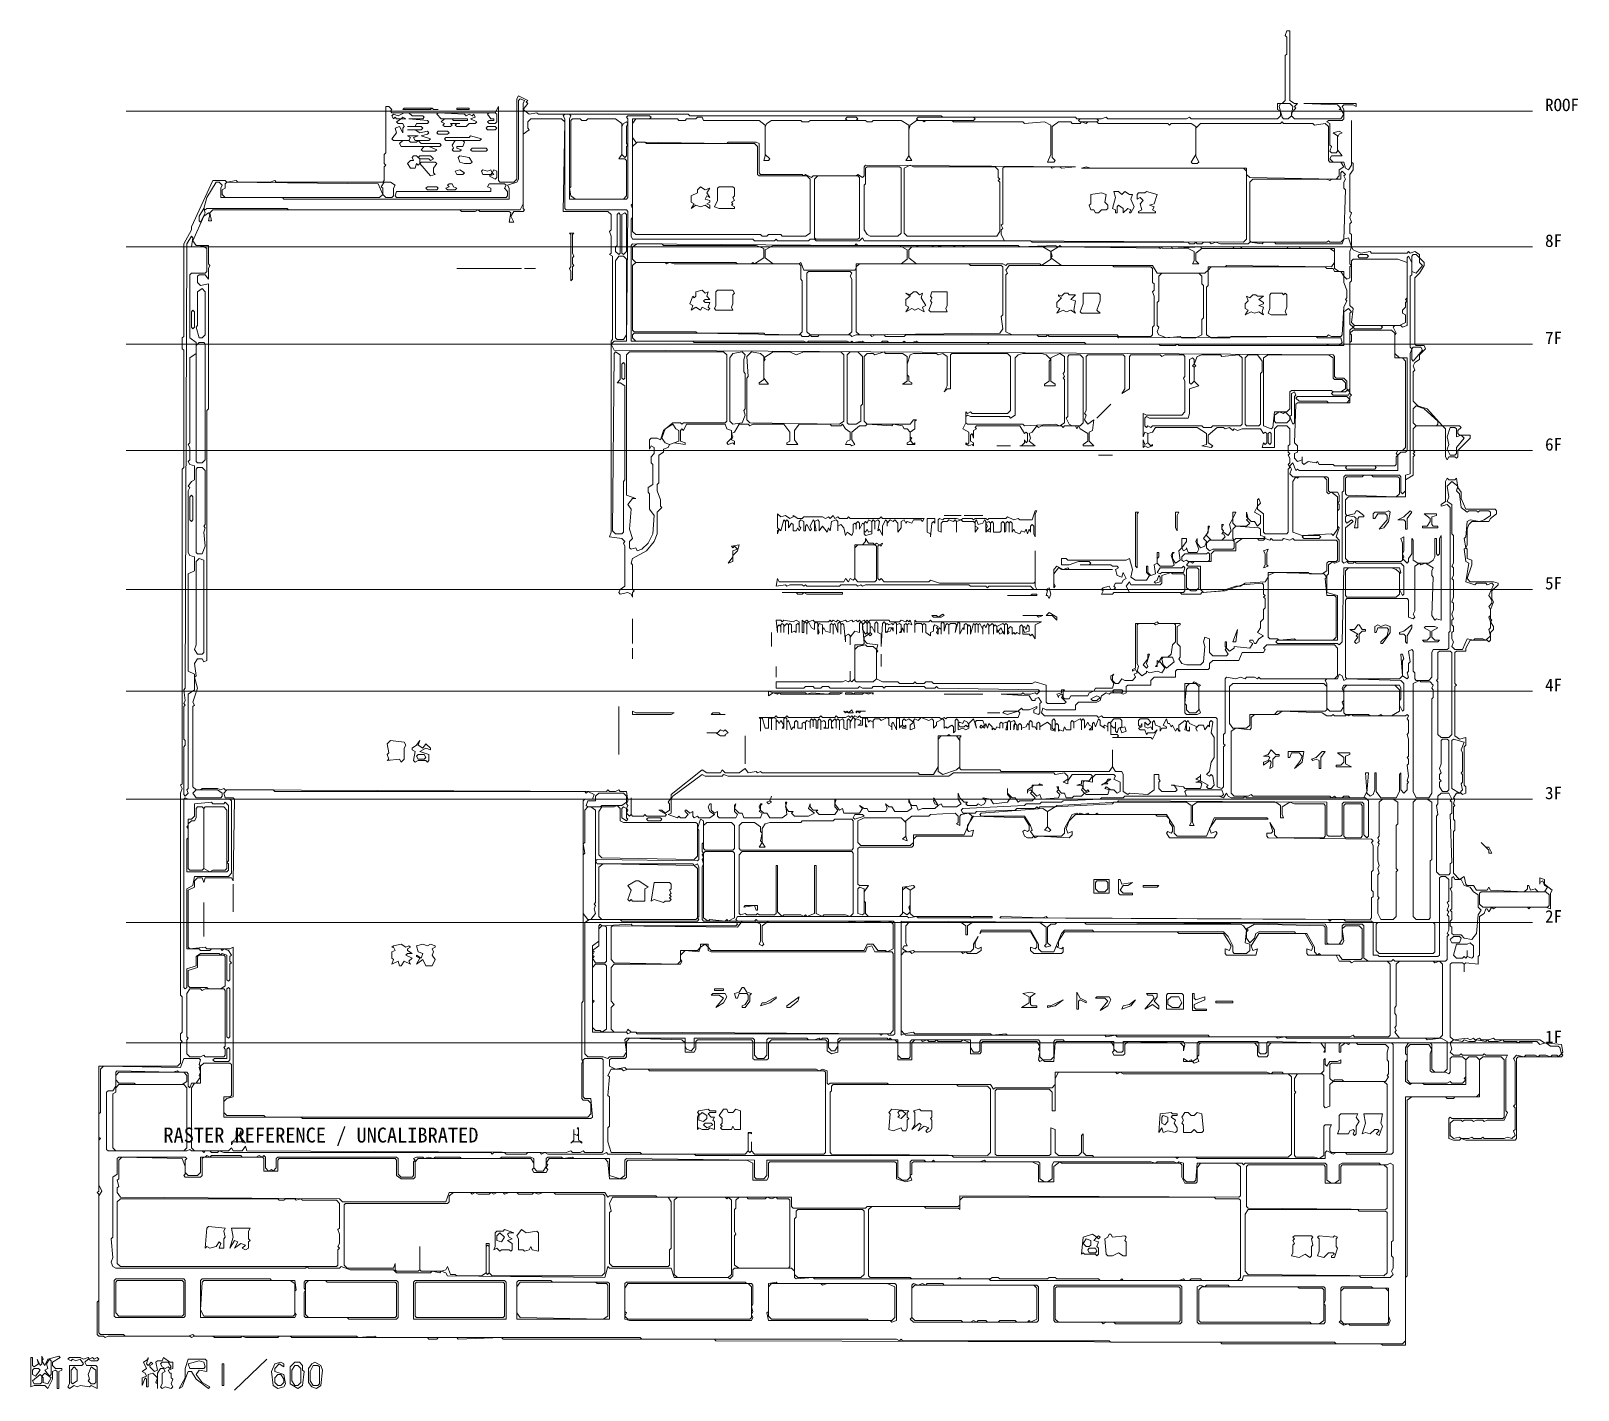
# Model space of a CAD drawing. Header units: millimetres. Extents: x -6321 to 55824, y -13943 to 40652.
import ezdxf

# ---------------------------------------------------------------- set-up
doc = ezdxf.new("R2010")
doc.units = ezdxf.units.MM
for name, color, linetype, lineweight, true_color in [('ANNOTATION', 7, 'Continuous', 18, 0x50555f), ('INFERRED_LEVELS', 7, 'Continuous', 18, 0x50555f), ('RASTER_CONTOURS', 7, 'Continuous', 18, 0x50555f)]:
    doc.layers.add(name, color=color, linetype=linetype, lineweight=lineweight, true_color=true_color)
doc.styles.add('JAPANESE', font='msgothic.ttc')

msp = doc.modelspace()

# ---------------------------------------------------------------- texts
at = {"layer": 'ANNOTATION', "style": 'JAPANESE'}
for s, height, p in [('ROOF', 500, (54500, 37430)), ('8F', 500, (54500, 31977)), ('7F', 500, (54500, 28072)), ('6F', 500, (54500, 23796)), ('5F', 500, (54500, 18219)), ('4F', 500, (54500, 14129)), ('3F', 500, (54500, 9791)), ('2F', 500, (54500, 4834)), ('1F', 500, (54500, 0)), ('RASTER REFERENCE / UNCALIBRATED', 600, (-1000, -4000))]:
    msp.add_text(s, height=height, dxfattribs=at).set_placement(p)

# ---------------------------------------------------------------- linework, layer by layer
at = {"layer": 'INFERRED_LEVELS'}
for p, q in [((-2500, 37430), (54000, 37430)), ((-2500, 31977), (54000, 31977)), ((-2500, 28072), (54000, 28072)), ((-2500, 23796), (54000, 23796)), ((-2500, 18219), (54000, 18219)), ((-2500, 14129), (54000, 14129)), ((-2500, 9791), (54000, 9791)), ((-2500, 4834), (54000, 4834)), ((-2500, 0), (54000, 0))]:
    msp.add_line(p, q, dxfattribs=at)
at = {"layer": 'RASTER_CONTOURS'}
for points in [[(44247, 40652), (44123, 40652), (44061, 40466), (44123, 40404), (44123, 39723), (44061, 39661), (44061, 37864), (43937, 37740), (43751, 37740), (43751, 37492), (43875, 37430), (43875, 37244), (43751, 37120), (40280, 37120), (40219, 37182), (40095, 37120), (36934, 37120), (36872, 37182), (36686, 37120), (35695, 37120), (35633, 37182), (30303, 37182), (30241, 37244), (20140, 37244), (20078, 37306), (14067, 37306), (14005, 37368), (13695, 37306), (13447, 37492), (13633, 37740), (13571, 37802), (13633, 37864), (13262, 38050), (13200, 37926), (13200, 34703), (13076, 34579), (12518, 34579), (12456, 34641), (12456, 37616), (12332, 37368), (8180, 37368), (8118, 37430), (8180, 37492), (8056, 37616), (7932, 37616), (7932, 35757), (7870, 35695), (7870, 35323), (7932, 35261), (7870, 35199), (7870, 34641), (7808, 34579), (3532, 34579), (3470, 34641), (3284, 34579), (1983, 34579), (1921, 34641), (1549, 34579), (1487, 34641), (992, 34641), (124, 32782), (124, 32658), (-186, 32100), (-186, 28382), (-248, 28320), (-248, 27886), (-186, 27825), (-186, 23115), (-248, 23053), (-248, 10411), (-310, 10349), (-248, 10225), (-310, 10039), (-310, 1921), (-248, 1859), (-248, 434), (-310, 372), (-310, 124), (-248, 62), (-310, 0), (-310, -806), (-434, -930), (-3594, -930), (-3594, -5949), (-3656, -6011), (-3594, -6073), (-3594, -10349), (-3656, -10411), (-3656, -11712), (-3594, -11774), (-3408, -11774), (-3346, -11836), (-3222, -11774), (62, -11774), (124, -11836), (248, -11774), (992, -11774), (1053, -11836), (2107, -11836), (2169, -11774), (2293, -11836), (3594, -11836), (3656, -11774), (4090, -11774), (4152, -11836), (9605, -11836), (9667, -11898), (9977, -11898), (10039, -11836), (10783, -11836), (10845, -11898), (12580, -11836), (12642, -11898), (21132, -11898), (21194, -11960), (41458, -12022), (41520, -12084), (47903, -12084), (47965, -12146), (48894, -12146), (48894, -9419), (48956, -9357), (48956, -2293), (49142, -2169), (50506, -2169), (50568, -2231), (50815, -2231), (50877, -2169), (51869, -2169), (51869, -682), (51993, -558), (52736, -558), (52860, -682), (52860, -2975), (52798, -3037), (50753, -3037), (50691, -2975), (50629, -3037), (50629, -3842), (50815, -3904), (51063, -3904), (51125, -3842), (51311, -3904), (53294, -3904), (53356, -3842), (53356, -620), (53418, -558), (55153, -558), (55215, -496), (55153, -434), (55215, -372), (55153, -62), (54472, 0), (54286, 124), (52489, 124), (52427, 186), (52241, 124), (51931, 124), (51869, 186), (51683, 124), (51621, 186), (51497, 124), (51373, 186), (50815, 124), (50691, 248), (50691, 3160), (50753, 3222), (51187, 3222), (51249, 3160), (51249, 2851), (51249, 3160), (51311, 3222), (51807, 3160), (51807, 3470), (51869, 3532), (51869, 5082), (52055, 5205), (52117, 5391), (52179, 5391), (52241, 5267), (52365, 5453), (52427, 5391), (52551, 5453), (53790, 5453), (53852, 5391), (53914, 5453), (54534, 5453), (54720, 5391), (54720, 6011), (54781, 6135), (54472, 6383), (54472, 6569), (54286, 6631), (54286, 6383), (54286, 6445), (54410, 6507), (54472, 6321), (54596, 6259), (54472, 6073), (54224, 6073), (54100, 6197), (53914, 6135), (53852, 6321), (53790, 6321), (53790, 6197), (53666, 6073), (52303, 6135), (52241, 6259), (52179, 6135), (51745, 6135), (51621, 6321), (51373, 6321), (51311, 6383), (51249, 6693), (51063, 6569), (50815, 6817), (50815, 8490), (50877, 8552), (50877, 8924), (50815, 8986), (50815, 9481), (50877, 9543), (50815, 9605), (50877, 9791), (50815, 9853), (50939, 10039), (51125, 10039), (51187, 9977), (51311, 10039), (51311, 10287), (51249, 10349), (51249, 11898), (51311, 11960), (51311, 12270), (51063, 12208), (50877, 12332), (50877, 14315), (50939, 14377), (50877, 14439), (50877, 15678), (50939, 15740), (51311, 15740), (51311, 15864), (51497, 16174), (52179, 16174), (52241, 16112), (52303, 16174), (52303, 16484), (52427, 16608), (52427, 16732), (52303, 16918), (52365, 16980), (52303, 17042), (52303, 17414), (52427, 17723), (52365, 17847), (52365, 18157), (52613, 18405), (52613, 18467), (52427, 18529), (51497, 18529), (51373, 18653), (51559, 19211), (51559, 19397), (51373, 19459), (51373, 19830), (51311, 19892), (51373, 20016), (51373, 20636), (51435, 20822), (51559, 20946), (52241, 20946), (52303, 21070), (52551, 21256), (52551, 21380), (52489, 21442), (51311, 21442), (51125, 21875), (51125, 22123), (51001, 22309), (50939, 22681), (50877, 22619), (50629, 22619), (50568, 22681), (50506, 22557), (50506, 21751), (50320, 21628), (50320, 21566), (50568, 21628), (50691, 21504), (50691, 16546), (50629, 16484), (50629, 15864), (50568, 15802), (50010, 15802), (49948, 15678), (49948, 14687), (49824, 14563), (49328, 14563), (49266, 14625), (49266, 14873), (49204, 14935), (49204, 15740), (49142, 15802), (49018, 15740), (49080, 15307), (49018, 15245), (49018, 14935), (48956, 14873), (49018, 14687), (48956, 14625), (48770, 14749), (48770, 15369), (48832, 15431), (48770, 15616), (48708, 15616), (48770, 14749), (48646, 14625), (46539, 14625), (46477, 14687), (46477, 17785), (46539, 17847), (48956, 17847), (49018, 17785), (49018, 17104), (49204, 17042), (49266, 17104), (49204, 17228), (49266, 17352), (49266, 19149), (49452, 19273), (49514, 19211), (49700, 19273), (50010, 19087), (49948, 18963), (49948, 18777), (50010, 18715), (49948, 17166), (50072, 16980), (50134, 17042), (50320, 16980), (50320, 20388), (50258, 20264), (50258, 19644), (50196, 19583), (50134, 19644), (50134, 20264), (50072, 20264), (50072, 19521), (50010, 19397), (49824, 19273), (49390, 19273), (49204, 19397), (49204, 20202), (49142, 20264), (49142, 19644), (49018, 19459), (49018, 19335), (48956, 19273), (48770, 19459), (48832, 19521), (48770, 19644), (48832, 19768), (48832, 20326), (48708, 20264), (48770, 20078), (48770, 19397), (48708, 19335), (46601, 19335), (46477, 19459), (46477, 20698), (46787, 20946), (46725, 21008), (46539, 20884), (46477, 20946), (46477, 21132), (46539, 21194), (46849, 21132), (46911, 21070), (46849, 20698), (46973, 20698), (46973, 21070), (47035, 21132), (47221, 21132), (47221, 21194), (46973, 21380), (46911, 21380), (46849, 21256), (46539, 21194), (46477, 21256), (46477, 21813), (46601, 21937), (48894, 21937), (48894, 22619), (49204, 22805), (49204, 23549), (49266, 23611), (49204, 23673), (49266, 23735), (49204, 23796), (49204, 24664), (49328, 24788), (50382, 24788), (50506, 24664), (50506, 23549), (50568, 23425), (50629, 23549), (50877, 23549), (50939, 23487), (51001, 23549), (51001, 23796), (51497, 24292), (51497, 24416), (51063, 24416), (51001, 24478), (51001, 24602), (51125, 24726), (51063, 24788), (50382, 24788), (49762, 25470), (49390, 25594), (49204, 25780), (49204, 26957), (49266, 27019), (49204, 27205), (49266, 27329), (49452, 27453), (49452, 27639), (49700, 27886), (49638, 28010), (49328, 28010), (49266, 28072), (49266, 30737), (49452, 30923), (49638, 31233), (49638, 31357), (49452, 31543), (49452, 31667), (49266, 31791), (49080, 31729), (49018, 31791), (48956, 31729), (47531, 31729), (47469, 31791), (47097, 31729), (46787, 31853), (46725, 31977), (46725, 32472), (46663, 32534), (46663, 32906), (46725, 32968), (46663, 33154), (46725, 33340), (46663, 33402), (46663, 34889), (46787, 35075), (46787, 35323), (46725, 35385), (46725, 37058), (46725, 35261), (46601, 35075), (46477, 35137), (46416, 35385), (45982, 35385), (45858, 35509), (45920, 35633), (46354, 35633), (46168, 35881), (46168, 36376), (46230, 36500), (46354, 36562), (46230, 36624), (45982, 36562), (46168, 36438), (46168, 35819), (46106, 35757), (45920, 35757), (45858, 35819), (45920, 36005), (45858, 36067), (45858, 36934), (45734, 36996), (45796, 37058), (46354, 37058), (46416, 37120), (46416, 37492), (46354, 37616), (46416, 37678), (46787, 37678), (46911, 37616), (46911, 37740), (44804, 37740), (46168, 37678), (46292, 37554), (46230, 37492), (46292, 37492), (46416, 37306), (46292, 37120), (44432, 37120), (44309, 37244), (44309, 37368), (44494, 37554), (44432, 37616), (44556, 37740), (44432, 37740), (44247, 37864)], [(13509, 37864), (13447, 37740), (13447, 33712), (13324, 33464), (4028, 33464), (3966, 33526), (744, 33526), (682, 33464), (620, 33526), (744, 33960), (1115, 34579), (1239, 34579), (1363, 34455), (1301, 34331), (1301, 33960), (3780, 33960), (3842, 33898), (12890, 33898), (12890, 34331), (12828, 34455), (13200, 34579), (13262, 34703), (13262, 37864), (13324, 37926)], [(8180, 37244), (8242, 37306), (8428, 37244), (8676, 37368), (8862, 37368), (8986, 37244), (9419, 37244), (9481, 37182), (9419, 37120), (8862, 37120), (9605, 37058), (9667, 36996), (9605, 36934), (9172, 36934), (9110, 36810), (8800, 36810), (9357, 36810), (9419, 36748), (9357, 36686), (8800, 36686), (9110, 36686), (9295, 36562), (9605, 36624), (9667, 36562), (9605, 36500), (9357, 36438), (9729, 36314), (9667, 36252), (9110, 36252), (9048, 36376), (9234, 36438), (8800, 36438), (8924, 36376), (8862, 36252), (8242, 36252), (8180, 36314), (8366, 36562), (8304, 36748), (8490, 36810), (8614, 36562), (8614, 36748), (8676, 36810), (8614, 36934), (8428, 36934), (8366, 36996), (8552, 37120), (8738, 37120), (8614, 37182), (8552, 37120), (8366, 37120), (8304, 37182), (8242, 37120)], [(8614, 37492), (9729, 37492), (9791, 37554), (9853, 37492), (10039, 37492), (9853, 37492), (9791, 37554), (8676, 37554)], [(9977, 37306), (10039, 37368), (11093, 37306), (11155, 37244), (11279, 37306), (11402, 37244), (11464, 37306), (11526, 37182), (11341, 37120), (11588, 36996), (11526, 36934), (11279, 36934), (11155, 36810), (10783, 36810), (10721, 36872), (10783, 36934), (10907, 36934), (10535, 36934), (10597, 36872), (10535, 36810), (10287, 36810), (10225, 36872), (10287, 36934), (10163, 36996), (10287, 37120), (10597, 37120), (10659, 37058), (11217, 37058), (11217, 37120), (10163, 37120)], [(10783, 37554), (10783, 37492), (11279, 37492), (11279, 37554)], [(12022, 37306), (12084, 37368), (12332, 37368), (12394, 37306), (12394, 36996), (12332, 36934), (12084, 36934), (12022, 36996), (12084, 37058), (12270, 37058), (12270, 37120), (12146, 37120)], [(15059, 37244), (15121, 37306), (15307, 37306), (15369, 37244), (15307, 37120), (15307, 33898), (17599, 33898), (17661, 33960), (17661, 37120), (17599, 37182), (17661, 37244), (18529, 37244), (18591, 37182), (18529, 37120), (17847, 37120), (17847, 33712), (17785, 33650), (17847, 33526), (17847, 33154), (17785, 33092), (17785, 32410), (17847, 32286), (22681, 32286), (22743, 32224), (23549, 32224), (23611, 32286), (23673, 32224), (24912, 32224), (24974, 32286), (25160, 32286), (25222, 32224), (26957, 32224), (27081, 32348), (27143, 32224), (33836, 32224), (33898, 32162), (40157, 32162), (40219, 32100), (40404, 32100), (40466, 32162), (40528, 32100), (40714, 32100), (40776, 32162), (41024, 32162), (41086, 32100), (41272, 32162), (41458, 32100), (42573, 32100), (42635, 32162), (43131, 32100), (43193, 32162), (43627, 32162), (43689, 32100), (46354, 32100), (46416, 32286), (46601, 32348), (46725, 31977), (46663, 31791), (46663, 31295), (46725, 31233), (46663, 31171), (46663, 30737), (46539, 30675), (46416, 30799), (46416, 30985), (46230, 30985), (46044, 31109), (46044, 31915), (44680, 31915), (44618, 31977), (44185, 31977), (44123, 31915), (42326, 31915), (42264, 31977), (42016, 31977), (41954, 31915), (40714, 31915), (40652, 31977), (39537, 31915), (39475, 31977), (39165, 31977), (39041, 31915), (38979, 31977), (35075, 31977), (35013, 32038), (34951, 31977), (34827, 32038), (33402, 31977), (33340, 32038), (26895, 32038), (26833, 32100), (26771, 32038), (17847, 32100), (17785, 32038), (17785, 28196), (20264, 28196), (20326, 28134), (32100, 28134), (32162, 28072), (38979, 28072), (39041, 28010), (39661, 28010), (39723, 28072), (39785, 28010), (46416, 28010), (46416, 29374), (46601, 29498), (46725, 29374), (46663, 29312), (46663, 28878), (46787, 28754), (46663, 28630), (46663, 26275), (46601, 26213), (46539, 26275), (46539, 26585), (46416, 26709), (46106, 26709), (46044, 26771), (46044, 27577), (45982, 27639), (17104, 27825), (16980, 28072), (17104, 28196), (17599, 28196), (17661, 33402), (17599, 33464), (15183, 33464), (15121, 33526), (15121, 37120)], [(43875, 37740), (44247, 37740), (44371, 37616), (44309, 37244), (44185, 37120), (43999, 37120), (43937, 37182), (43813, 37616)], [(620, 33216), (806, 33340), (868, 33278), (806, 33030), (930, 33030), (868, 33340), (992, 33464), (10907, 33464), (10969, 33402), (11526, 33402), (11650, 33464), (11712, 33402), (12890, 33402), (12952, 33340), (12890, 32968), (13076, 32968), (12952, 33216), (13076, 33402), (13447, 33402), (13509, 33464), (13447, 33526), (13447, 36500), (13695, 36686), (13633, 36748), (13633, 36996), (13757, 37120), (14997, 37120), (15121, 36996), (15059, 33402), (16856, 33402), (16980, 33278), (16980, 32658), (16918, 32596), (16980, 32410), (16980, 31729), (16918, 31667), (17042, 31605), (17042, 28258), (16980, 28196), (16980, 20512), (16918, 20326), (17414, 20264), (17538, 20140), (17476, 20078), (17538, 19954), (17538, 18343), (17352, 18219), (17290, 18095), (17352, 18033), (17661, 18095), (17785, 18033), (17847, 17909), (17847, 18095), (17909, 18157), (17847, 18219), (17847, 19211), (17785, 19273), (17847, 19459), (18405, 19768), (18715, 20140), (18839, 20450), (18839, 21318), (19025, 21504), (18963, 21566), (18963, 21813), (18839, 22185), (18839, 22433), (18901, 22495), (18901, 23611), (19087, 23735), (19087, 23858), (19273, 23920), (19335, 24044), (19521, 24106), (19954, 24044), (19954, 24106), (19768, 24168), (19768, 24602), (19830, 24664), (19892, 24602), (20016, 24850), (21566, 24850), (21628, 24664), (21813, 24602), (21813, 24292), (21628, 24106), (21689, 24044), (21875, 24106), (21937, 24044), (21937, 24168), (21813, 24230), (21875, 24354), (21813, 24478), (21937, 24540), (22123, 24850), (22495, 24850), (22557, 24788), (22681, 24850), (23920, 24850), (24168, 24540), (24168, 24168), (24044, 24106), (24044, 24044), (24478, 24044), (24354, 24230), (24354, 24602), (24540, 24850), (25780, 24850), (25841, 24788), (26213, 24788), (26275, 24850), (26399, 24664), (26585, 24540), (26585, 24230), (26461, 24168), (26399, 24044), (26585, 24044), (26647, 23982), (26771, 24044), (26647, 24230), (26647, 24540), (26957, 24788), (27205, 24788), (27267, 24850), (28258, 24788), (28320, 24850), (28692, 24788), (28754, 24664), (28878, 24664), (29002, 24540), (29002, 24168), (28878, 24106), (28878, 24044), (29188, 24044), (29188, 24106), (29126, 24044), (29002, 24230), (29064, 24292), (29002, 24354), (29002, 24540), (29188, 24664), (29188, 24974), (29250, 25036), (29126, 25036), (29002, 24850), (27267, 24850), (27143, 24974), (27143, 27577), (27267, 27701), (27515, 27701), (27577, 27639), (27948, 27763), (28010, 27701), (28692, 27701), (28878, 27577), (28878, 26585), (28692, 26461), (29064, 26461), (29064, 26523), (28940, 26585), (28940, 26771), (28878, 26833), (28878, 27267), (29002, 27639), (29126, 27701), (30055, 27701), (30117, 27639), (30303, 27701), (30489, 27577), (30489, 26399), (30365, 26151), (30489, 26275), (30613, 26275), (30613, 27639), (30675, 27701), (32906, 27701), (33030, 27577), (33030, 25408), (32906, 25284), (31481, 25284), (31419, 25346), (31295, 25284), (31233, 25346), (31233, 24912), (31109, 24664), (31357, 24540), (31357, 24106), (31295, 24044), (31233, 24106), (31233, 24044), (31357, 23982), (31481, 24044), (31543, 23982), (31543, 24106), (31419, 24168), (31419, 24416), (31481, 24478), (31543, 24292), (31543, 24602), (31667, 24664), (31605, 24726), (31667, 24788), (33402, 24788), (33588, 24478), (33650, 24540), (33712, 24478), (33712, 24168), (33650, 24106), (33588, 24230), (33588, 24106), (33464, 23982), (33402, 23982), (34022, 23982), (33774, 24168), (33836, 24292), (33774, 24478), (33898, 24540), (34083, 24788), (34145, 24726), (34269, 24788), (35075, 24788), (35137, 24726), (35199, 24788), (35633, 24788), (35695, 24664), (35757, 24788), (35819, 24664), (36129, 24478), (36129, 24168), (35943, 24044), (35943, 23982), (36376, 23982), (36190, 24168), (36190, 24540), (36314, 24602), (36376, 25036), (36129, 24850), (36005, 25036), (36067, 25222), (36005, 25284), (36067, 25408), (36067, 27577), (36129, 27639), (37554, 27639), (37616, 27577), (37616, 26275), (37492, 26089), (37802, 26275), (37802, 27577), (37864, 27639), (39041, 27639), (39103, 27577), (39227, 27639), (39971, 27639), (40033, 27577), (40033, 26771), (39971, 26709), (40033, 26585), (40033, 25346), (39909, 25222), (38483, 25222), (38359, 25284), (38359, 24354), (38421, 24540), (38545, 24478), (38545, 24106), (38421, 24044), (38359, 24230), (38359, 23920), (38421, 23982), (38545, 23920), (38731, 23982), (38731, 24044), (38669, 23982), (38545, 24106), (38545, 24478), (38731, 24540), (38855, 24726), (40528, 24726), (40900, 24478), (40900, 24044), (40714, 23982), (41086, 23920), (41148, 23982), (40962, 24106), (40962, 24416), (41334, 24726), (41582, 24726), (41644, 24664), (41830, 24726), (41954, 24602), (42016, 24664), (42140, 24602), (42326, 24664), (43069, 24664), (43193, 24478), (43255, 24540), (43317, 24478), (43317, 24106), (43255, 24044), (43193, 24106), (43131, 23920), (43627, 23920), (43627, 24664), (43751, 24788), (44123, 24788), (44247, 24664), (44247, 24044), (44185, 23982), (44185, 23735), (44247, 23673), (44185, 23611), (44247, 23487), (44247, 23301), (44185, 23239), (44247, 23115), (44185, 23053), (44185, 20512), (44123, 20450), (43255, 20450), (43193, 20512), (43193, 21256), (42945, 21442), (42945, 21566), (43069, 21689), (43007, 21875), (42945, 21813), (42945, 21566), (42821, 21318), (43069, 21194), (43069, 20884), (42945, 20760), (42821, 20946), (42697, 20946), (42573, 21070), (42511, 21318), (42511, 21132), (42573, 21070), (42511, 21008), (42635, 20884), (42511, 20760), (42078, 20760), (41954, 20884), (41954, 21070), (42078, 21318), (41954, 21318), (41954, 21070), (41830, 20822), (41892, 20574), (41768, 20388), (41582, 20512), (41520, 20698), (41582, 20822), (41520, 20822), (41520, 20636), (41582, 20574), (41520, 20450), (41582, 20450), (41644, 20326), (41520, 20202), (41086, 20202), (40900, 20388), (41024, 20760), (40962, 20760), (40962, 20512), (40776, 20264), (40900, 20140), (40838, 19954), (40652, 19892), (40528, 20078), (40528, 20264), (40466, 20140), (40590, 19830), (40528, 19706), (40157, 19706), (40095, 19892), (40095, 19830), (39971, 19768), (39909, 19892), (40095, 20140), (40095, 20264), (39909, 20264), (39909, 19892), (39785, 19768), (39847, 19397), (39661, 19273), (39537, 19459), (39537, 19644), (39599, 19706), (39537, 19706), (39475, 19583), (39599, 19211), (39537, 19149), (39041, 19149), (38917, 19273), (38917, 19459), (38979, 19521), (38979, 19706), (38917, 19706), (38917, 19273), (38793, 19211), (38855, 18839), (38669, 18777), (38545, 18901), (38545, 19149), (38483, 19149), (38483, 18901), (38607, 18777), (38483, 18591), (38050, 18591), (37864, 18715), (37926, 19025), (37802, 19459), (37678, 19397), (35323, 19397), (35261, 19459), (35075, 19459), (35075, 19211), (35385, 19211), (35757, 19335), (36190, 19335), (36252, 19273), (36190, 19211), (35819, 19211), (37058, 19211), (37120, 19149), (37306, 19149), (37368, 19087), (37244, 19025), (37306, 18777), (37492, 18715), (37554, 18901), (37678, 18653), (37554, 18591), (37492, 18467), (37244, 18467), (37182, 18343), (37244, 18281), (37182, 18219), (37058, 18219), (36996, 18343), (36748, 18281), (36686, 18219), (36748, 18157), (36686, 18033), (37120, 18033), (37182, 18095), (39847, 18095), (39909, 18033), (40652, 18033), (40714, 18095), (41644, 18157), (42326, 18405), (43131, 18467), (43193, 18405), (43193, 18033), (43255, 17971), (43193, 17909), (43255, 17847), (43255, 17476), (43193, 17414), (43193, 17042), (43069, 16918), (43069, 16670), (42945, 16484), (43193, 16360), (43007, 16236), (42883, 16050), (42821, 16050), (42759, 16174), (42635, 16174), (42635, 16112), (42759, 16050), (42635, 15864), (42016, 15926), (42016, 15864), (41830, 15740), (41706, 15864), (41706, 16112), (41644, 16112), (41644, 15926), (41706, 15864), (41644, 15802), (41768, 15616), (41706, 15554), (41148, 15554), (41024, 15678), (41024, 16236), (40838, 16298), (40776, 16112), (40838, 15926), (40776, 15307), (40652, 15183), (40095, 15183), (39909, 15245), (39785, 15431), (39847, 15492), (39847, 15926), (39723, 16050), (39723, 16732), (39847, 16794), (39847, 16856), (38979, 16856), (38917, 16918), (38793, 16856), (38050, 16856), (38050, 15059), (37926, 14997), (37926, 14935), (38050, 14997), (38112, 14873), (37988, 14811), (38050, 14687), (37926, 14563), (37616, 14563), (37492, 14625), (37368, 14439), (37244, 14439), (37120, 14563), (37120, 14749), (37182, 14811), (37058, 14749), (37058, 14625), (37182, 14439), (37120, 14253), (36438, 14253), (36376, 14129), (36190, 14067), (36129, 13943), (35447, 13943), (35385, 13819), (35199, 13819), (35137, 13881), (35137, 14129), (35199, 14191), (35075, 14191), (35075, 14067), (34889, 14005), (34951, 13881), (34951, 13943), (35075, 14005), (35137, 13943), (35075, 13881), (35261, 13695), (35199, 13633), (34517, 13633), (34455, 13695), (34455, 14377), (34022, 14501), (33898, 14439), (29932, 14439), (29870, 14501), (29622, 14501), (29560, 14439), (29250, 14439), (29188, 14501), (29126, 14439), (28568, 14439), (28506, 14501), (27886, 14501), (27639, 14625), (27639, 15678), (27701, 15740), (27639, 15802), (27701, 15988), (27267, 16050), (27143, 16174), (27143, 16298), (27329, 16422), (27391, 16360), (27453, 16422), (27391, 16484), (27391, 16670), (27453, 16732), (27577, 16484), (27577, 16856), (27639, 16918), (27701, 16856), (27701, 16484), (27825, 16422), (27825, 15926), (27886, 16856), (27948, 16918), (28010, 16856), (28010, 16484), (28196, 16546), (28258, 16670), (28320, 16546), (28320, 16670), (28134, 16670), (28072, 16484), (28010, 16546), (28010, 16794), (28072, 16856), (28134, 16794), (28258, 16856), (28320, 16794), (28382, 16918), (28444, 16856), (28444, 16422), (28444, 16794), (28568, 16856), (28630, 16794), (28630, 16546), (28568, 16484), (28630, 16484), (28692, 16670), (28754, 16484), (28754, 16794), (28816, 16856), (28878, 16794), (28878, 16484), (28878, 16794), (28940, 16856), (29064, 16794), (29002, 16980), (28940, 16918), (28878, 16980), (28816, 16918), (28630, 16980), (28568, 16918), (28196, 16918), (28134, 16980), (27391, 16980), (27329, 16918), (27267, 16980), (27205, 16918), (27143, 16980), (27019, 16918), (26957, 16980), (26895, 16918), (26833, 16980), (26709, 16918), (26647, 16980), (26461, 16918), (26399, 16980), (26213, 16918), (26089, 16980), (26027, 16918), (25903, 16980), (25841, 16918), (25780, 16980), (25718, 16918), (25160, 16918), (25098, 16980), (24912, 16918), (24850, 16980), (24726, 16918), (24664, 16980), (24664, 16484), (24726, 16484), (24726, 16856), (24788, 16918), (24850, 16856), (24850, 16422), (24850, 16856), (24912, 16918), (25036, 16670), (25160, 16608), (25160, 16856), (25222, 16918), (25284, 16856), (25284, 16422), (25346, 16484), (25284, 16670), (25346, 16856), (25470, 16794), (25470, 16422), (25470, 16608), (25532, 16670), (25594, 16546), (25780, 16484), (25780, 16794), (25841, 16856), (25903, 16794), (25903, 16422), (25903, 16794), (25965, 16856), (26089, 16484), (26089, 16856), (26151, 16918), (26213, 16856), (26213, 16422), (26213, 16794), (26275, 16856), (26337, 16794), (26399, 16112), (26399, 16360), (26523, 16422), (26585, 16360), (26585, 15988), (26585, 16298), (26771, 16546), (26957, 16484), (26957, 16856), (27019, 16918), (27081, 16856), (27143, 16050), (27081, 15988), (26771, 15988), (26771, 14625), (26647, 14501), (26585, 14563), (26585, 14935), (26585, 14563), (26523, 14501), (26399, 14563), (26275, 14501), (23611, 14501), (23611, 14253), (24726, 14253), (24788, 14315), (25098, 14315), (25160, 14253), (25408, 14253), (25470, 14315), (25718, 14315), (25780, 14253), (26895, 14253), (26957, 14315), (27081, 14253), (27453, 14253), (27515, 14315), (27886, 14315), (27948, 14253), (28010, 14315), (29560, 14315), (29622, 14253), (29993, 14253), (30055, 14315), (30117, 14253), (34145, 14191), (34207, 14129), (34083, 14005), (34022, 14067), (33836, 14005), (33588, 14005), (33526, 14067), (33464, 14005), (32658, 14005), (33774, 13943), (33898, 13757), (34022, 13757), (34022, 13819), (34145, 13881), (34269, 13695), (34207, 13633), (34207, 13262), (34145, 13200), (33960, 13262), (33960, 13386), (34083, 13447), (34083, 13509), (33774, 13386), (33526, 13386), (33464, 13447), (33340, 13324), (32782, 13324), (32720, 13262), (32906, 13200), (33340, 13324), (33402, 13262), (33340, 13076), (30489, 13076), (30427, 13014), (30365, 13076), (30241, 13014), (30179, 13076), (27019, 13076), (26957, 13138), (26895, 13076), (26771, 13138), (26709, 13076), (26647, 13138), (26585, 13076), (26523, 13138), (26399, 13076), (26089, 13076), (26027, 13138), (25965, 13076), (25470, 13076), (25408, 13138), (25346, 13076), (24106, 13076), (24044, 13138), (23982, 13076), (23673, 13076), (23611, 13138), (23549, 13076), (22929, 13076), (22991, 13014), (22991, 12518), (22991, 13014), (23053, 13076), (23177, 12642), (23301, 12642), (23301, 13014), (23363, 13076), (23425, 13014), (23425, 12580), (23425, 13014), (23487, 13076), (23611, 13014), (23611, 12580), (23611, 12890), (23673, 12952), (23735, 12828), (23796, 12952), (23920, 12766), (23858, 12642), (23920, 12642), (23920, 13014), (23982, 13076), (24044, 13014), (24044, 12580), (24044, 12890), (24106, 12952), (24230, 12580), (24292, 12704), (24354, 12642), (24354, 12890), (24416, 12952), (24478, 12890), (24478, 12642), (24664, 12642), (24664, 12828), (24726, 12890), (24788, 12828), (24788, 12580), (24788, 12890), (24850, 12952), (24974, 12890), (24974, 12642), (24974, 12952), (25036, 13014), (25098, 12952), (25098, 12704), (25098, 12952), (25160, 13014), (25222, 12952), (25222, 12642), (25284, 12642), (25284, 12952), (25346, 13014), (25408, 12952), (25408, 12580), (25408, 12890), (25532, 12952), (25594, 12890), (25594, 12704), (25532, 12642), (25718, 12642), (25718, 12952), (25780, 13014), (25841, 12952), (25841, 12642), (25903, 12642), (25841, 12704), (25841, 12890), (25965, 13014), (26027, 12952), (26027, 12642), (26027, 12952), (26089, 13014), (26151, 12952), (26151, 12580), (26151, 12952), (26275, 13014), (26337, 12952), (26337, 12642), (26461, 12580), (26461, 12952), (26523, 13014), (26585, 12952), (26585, 12642), (26585, 12890), (26709, 13076), (26771, 13014), (26771, 12642), (26771, 12952), (26833, 13014), (27019, 12952), (27019, 12828), (26895, 12766), (27081, 12766), (27081, 13014), (27143, 13076), (27205, 13014), (27205, 12704), (27267, 12704), (27205, 12828), (27205, 13014), (27267, 13076), (27329, 12890), (27391, 12952), (27515, 12890), (27515, 12642), (27515, 12952), (27577, 13014), (27763, 13014), (27825, 12952), (28072, 13076), (28134, 13014), (28134, 12766), (28258, 12704), (28258, 12580), (28258, 12828), (28320, 12890), (28444, 12580), (28444, 13014), (28506, 13076), (28568, 13014), (28568, 12642), (28630, 12766), (28692, 12642), (28816, 12642), (28816, 12766), (28754, 12704), (28692, 12766), (28692, 12952), (28754, 13014), (28816, 12952), (28940, 13014), (29126, 12890), (29002, 12766), (29002, 12580), (29188, 12642), (29126, 12952), (29188, 13014), (29312, 12952), (29436, 13076), (29746, 12952), (29870, 13014), (29932, 12952), (29932, 12642), (30055, 12766), (30055, 12890), (30303, 13014), (30365, 12952), (30365, 12642), (30427, 12704), (30489, 12642), (30675, 12766), (30737, 12704), (30737, 12456), (30799, 12518), (30799, 12952), (30861, 13014), (30923, 12952), (30923, 12580), (31109, 12642), (31233, 12580), (31357, 12642), (31357, 12828), (31543, 13014), (31667, 12642), (31605, 12890), (31667, 12952), (31915, 12952), (31977, 12766), (31915, 12704), (31853, 12766), (31791, 12704), (31853, 12642), (31915, 12704), (31977, 12642), (32038, 12828), (32100, 12642), (32162, 12828), (32286, 12704), (32286, 12580), (32348, 12642), (32410, 12580), (32472, 12704), (32596, 12642), (32596, 12828), (32658, 12890), (32720, 12828), (32720, 12642), (32720, 12828), (32844, 12890), (32906, 12828), (32844, 12580), (32906, 12580), (32906, 12890), (32968, 12952), (33030, 12890), (33030, 12580), (33030, 12890), (33154, 12952), (33216, 12890), (33154, 12580), (33154, 12766), (33216, 12828), (33278, 12766), (33278, 12580), (33340, 12580), (33340, 12766), (33402, 12828), (33464, 12766), (33464, 12580), (33464, 12642), (33650, 12704), (33712, 12828), (33774, 12766), (33774, 12580), (33774, 12890), (33836, 12952), (33898, 12890), (33898, 12704), (34022, 12704), (34083, 12580), (34083, 12828), (34145, 12890), (34207, 12828), (34207, 12580), (34207, 12704), (34517, 12890), (34641, 12766), (34641, 12580), (34827, 12518), (34827, 12766), (34889, 12828), (34951, 12766), (34951, 12518), (35013, 12580), (35137, 12518), (35199, 12704), (35261, 12580), (35447, 12580), (35447, 12890), (35509, 12952), (35571, 12890), (35571, 12642), (35571, 12890), (35819, 13014), (35881, 12952), (35881, 12580), (35881, 12952), (35943, 13014), (36005, 12952), (36005, 12642), (36129, 12890), (36190, 12766), (36314, 12704), (36190, 12580), (36314, 12580), (36314, 12828), (36376, 12890), (36438, 12704), (36562, 13014), (36624, 12952), (36624, 12766), (36810, 12642), (36748, 12704), (36810, 12766), (36934, 12704), (36934, 12518), (36934, 12828), (36996, 12890), (37058, 12828), (37058, 12394), (37306, 12394), (37368, 12332), (37306, 12270), (37120, 12270), (38669, 12270), (38731, 12208), (38917, 12580), (38793, 12456), (38545, 12456), (38483, 12394), (38421, 12580), (38235, 12580), (38174, 12642), (38297, 12704), (38297, 12828), (38235, 12704), (38174, 12766), (38174, 12952), (38235, 13014), (38545, 13014), (38669, 12890), (38545, 12766), (38421, 12890), (38421, 12704), (38545, 12642), (38669, 12704), (38731, 12580), (38731, 12890), (38793, 12952), (38855, 12766), (39041, 12704), (39041, 12518), (39103, 12642), (39289, 12642), (39289, 12704), (39165, 12766), (39289, 13014), (39351, 12828), (39413, 12828), (39475, 12704), (39537, 12766), (39661, 12518), (39723, 12642), (39785, 12518), (39847, 12518), (39785, 12580), (39785, 12766), (40033, 12952), (40095, 12890), (40033, 12580), (40219, 12518), (40219, 12704), (40219, 12580), (40157, 12518), (40095, 12580), (40095, 12890), (40157, 12952), (40219, 12828), (40528, 12704), (40466, 12642), (40528, 12518), (40466, 12642), (40590, 12766), (40776, 12766), (40838, 12580), (40962, 12766), (41024, 12704), (41024, 12890), (41086, 12952), (41148, 12890), (41086, 12456), (41210, 12270), (41210, 11464), (41086, 11279), (41024, 10907), (40900, 10783), (41024, 10721), (41086, 10783), (41148, 10721), (41210, 10349), (41086, 10225), (40962, 10225), (40900, 10287), (40962, 10349), (40652, 10535), (40652, 10783), (40652, 10721), (40466, 10597), (40652, 10535), (40466, 10473), (40652, 10473), (40714, 10411), (40652, 10225), (40033, 10225), (39971, 10287), (39475, 10349), (39599, 10349), (39723, 10163), (39661, 10101), (39103, 10101), (38979, 10225), (38979, 10473), (39041, 10535), (38979, 10597), (38979, 10783), (38793, 10783), (38793, 10163), (38545, 9977), (37802, 10039), (37740, 9977), (37554, 10101), (37554, 10783), (37492, 10907), (37244, 10907), (37120, 11093), (37120, 11774), (37120, 11093), (36996, 10907), (32658, 10907), (32596, 10969), (31047, 10969), (30985, 11031), (30985, 12270), (31047, 12332), (30613, 12332), (30551, 12394), (30489, 12332), (30117, 12332), (30117, 11093), (29932, 10783), (29374, 10783), (29312, 10845), (23053, 10845), (22991, 10907), (22867, 10845), (22805, 10907), (22495, 10845), (22371, 11031), (22123, 10845), (21566, 10845), (21442, 10969), (21380, 10845), (20822, 10845), (20636, 10969), (19397, 9977), (19397, 9853), (19273, 9667), (19335, 9605), (19335, 9357), (19149, 9234), (19025, 9357), (18901, 9357), (19211, 9172), (19149, 9110), (18405, 9110), (18343, 9172), (18281, 9110), (17847, 9110), (17785, 9172), (17785, 9853), (17785, 9172), (17723, 9110), (17599, 9234), (17661, 9357), (17599, 9419), (17661, 9543), (17599, 9605), (17661, 9729), (17599, 10101), (17352, 10101), (17290, 10163), (17166, 10101), (16918, 10101), (16856, 10163), (16794, 10101), (1487, 10163), (1425, 10225), (1301, 10163), (1177, 10225), (558, 10225), (496, 10163), (310, 10163), (186, 10287), (186, 13509), (248, 13571), (186, 13695), (372, 14253), (248, 14687), (310, 14749), (248, 15245), (372, 15431), (558, 15431), (620, 15307), (744, 15369), (744, 25408), (806, 25470), (806, 30489), (496, 30427), (372, 30551), (372, 30799), (434, 30861), (682, 30861), (806, 30675), (806, 31109), (868, 31233), (806, 31295), (806, 32038), (310, 32038), (186, 32224)], [(11960, 36748), (12022, 36810), (12332, 36810), (12394, 36748), (12332, 36686), (12022, 36686)], [(15431, 37120), (15740, 37120), (15802, 37058), (15988, 37058), (16050, 37120), (17166, 37120), (17414, 36934), (17414, 35695), (17290, 35509), (17538, 35509), (17599, 35447), (17599, 34022), (17476, 33898), (15554, 33898), (15369, 34022), (15307, 34331), (15369, 34393), (15369, 37058)], [(17599, 36996), (17661, 36934), (17599, 36810), (17599, 36129), (17661, 36067), (17599, 36005), (17599, 35633), (17538, 35571), (17414, 35695), (17414, 36810), (17476, 36934)], [(17847, 36934), (17971, 37120), (19644, 37120), (19706, 37058), (19954, 37058), (20016, 37120), (20388, 37120), (20450, 37182), (20636, 37182), (20698, 37058), (22929, 37058), (23177, 36872), (23177, 35633), (23115, 35447), (23301, 35447), (23363, 35509), (23177, 35695), (23177, 36810), (23239, 36934), (23425, 37058), (24602, 37058), (24664, 36996), (24912, 36996), (24974, 37058), (27205, 37058), (27267, 36996), (27453, 36996), (27515, 37058), (28630, 37058), (28940, 36872), (28940, 35633), (28816, 35447), (29064, 35447), (28940, 35633), (28940, 36686), (29002, 36872), (29250, 37058), (29498, 37058), (29560, 36996), (29622, 37058), (30675, 37058), (30737, 36996), (33526, 36996), (33588, 36934), (34393, 36996), (34641, 36872), (34641, 35695), (34517, 35385), (34765, 35385), (34827, 35447), (34703, 35571), (34703, 36810), (34951, 36996), (35447, 36996), (35509, 36934), (35819, 36934), (35881, 36996), (36067, 36934), (36129, 36996), (36500, 36996), (36562, 36934), (39351, 36934), (39413, 36872), (39475, 36934), (40280, 36934), (40466, 36810), (40466, 35695), (40280, 35385), (40342, 35323), (40528, 35323), (40590, 35385), (40466, 35633), (40466, 36748), (40652, 36934), (43875, 36934), (43937, 36996), (43999, 36934), (45176, 36934), (45238, 36872), (45672, 36934), (45796, 36810), (45796, 35447), (45858, 35385), (46292, 35385), (46416, 35199), (46230, 35075), (46230, 34827), (46106, 34703), (42635, 34765), (42511, 34889), (42511, 35137), (36252, 35137), (36067, 35199), (35881, 35137), (42387, 35137), (42511, 35013), (42511, 32286), (42387, 32162), (32782, 32224), (32658, 32472), (32658, 32658), (32720, 32720), (32658, 32844), (32720, 32906), (32720, 35137), (32782, 35199), (34641, 35199), (34703, 35137), (34827, 35199), (35013, 35199), (35075, 35137), (35633, 35199), (27205, 35261), (27143, 35199), (27143, 34827), (27081, 34765), (26895, 34889), (26833, 34827), (25098, 34827), (25036, 34765), (24788, 34889), (24726, 34827), (24664, 34889), (22991, 34889), (22929, 34951), (22929, 36129), (22805, 36190), (21689, 36190), (21628, 36129), (17971, 36190), (17847, 36376)], [(26399, 37120), (26461, 37182), (26833, 37182), (26895, 37120), (26833, 37058), (26461, 37058)], [(29250, 37120), (29312, 37182), (31543, 37182), (31605, 37120), (31543, 37058), (29312, 37058)], [(35757, 37058), (35819, 37120), (36500, 37120), (36562, 37058), (36500, 36996), (35819, 36996)], [(8490, 36129), (8614, 36252), (8862, 36252), (8924, 36190), (9172, 36190), (9234, 36252), (9357, 36129), (10101, 36129), (10163, 36067), (10101, 36005), (8552, 36005)], [(9977, 36562), (10039, 36624), (10411, 36624), (10473, 36562), (10411, 36500), (10039, 36500)], [(11774, 36314), (11712, 36252), (10349, 36252), (10287, 36314), (10349, 36376), (11279, 36376), (11341, 36438)], [(10597, 35881), (10659, 35943), (10597, 36067), (10721, 36252), (11031, 36252), (11093, 36190), (11031, 36005), (10783, 36005), (10783, 35943), (10969, 35881), (10907, 35819), (10659, 35819)], [(17847, 36005), (18033, 36190), (18343, 36190), (18405, 36129), (22743, 36129), (22867, 36005), (22867, 34889), (22929, 34827), (24850, 34827), (24974, 34703), (24974, 32534), (24788, 32410), (23858, 32410), (23796, 32472), (23301, 32472), (23239, 32410), (23053, 32410), (22991, 32472), (17971, 32472), (17847, 32596)], [(9048, 35633), (9172, 35633), (9295, 35509), (9295, 35323), (9234, 35261), (9172, 35323), (9110, 35137), (8924, 35137), (8800, 35323), (8924, 35447), (9048, 35447), (8986, 35571)], [(9234, 35571), (9295, 35633), (9729, 35633), (9853, 35509), (9729, 35447), (9667, 35509), (9295, 35509)], [(9357, 35881), (9481, 36005), (9667, 36005), (9977, 35881), (9915, 35819), (9419, 35819)], [(10845, 35571), (10907, 35633), (11279, 35571), (11402, 35385), (11341, 35323), (11093, 35323), (10907, 35385)], [(11341, 35881), (11402, 35943), (11960, 35943), (12022, 35881), (11960, 35819), (11402, 35819)], [(9295, 35323), (9357, 35385), (9915, 35385), (9977, 35323), (9853, 35137), (9853, 34951), (9915, 34889), (9729, 34827)], [(10721, 35013), (10907, 35075), (11093, 34951), (11031, 34889), (10783, 34889)], [(11774, 35013), (11836, 35075), (12022, 35013), (12146, 35075), (12208, 34951), (12146, 34889), (11836, 34889)], [(12270, 35075), (12394, 35013), (12394, 34765), (12332, 34703), (12084, 34827), (12270, 34889), (12208, 34951)], [(25284, 34827), (26895, 34827), (26957, 34765), (26957, 32348), (26895, 32286), (25222, 32286), (25160, 32348), (25160, 34703)], [(27267, 35199), (28568, 35199), (28630, 35137), (28630, 32534), (28506, 32410), (27391, 32410), (27267, 32472), (27143, 32658), (27143, 34455), (27205, 34517), (27205, 35137)], [(28754, 35137), (29002, 35261), (29126, 35199), (32410, 35199), (32534, 35075), (32534, 34765), (32596, 34703), (32534, 34641), (32596, 34579), (32596, 32596), (32472, 32410), (28878, 32410), (28754, 32534)], [(46477, 34889), (46416, 34827), (46477, 34703), (46416, 34579), (46416, 34331), (46477, 34269), (46416, 32286), (46292, 32162), (45858, 32162), (45796, 32224), (45734, 32162), (42697, 32162), (42635, 32224), (42635, 34579), (42759, 34703), (45734, 34703), (45858, 34641), (45920, 34703), (46292, 34703), (46292, 34951), (46354, 35013)], [(1363, 34269), (1487, 34331), (1487, 34517), (1549, 34579), (7622, 34517), (7808, 34083), (7684, 33960), (1487, 33960), (1363, 34083)], [(7870, 34579), (8118, 34579), (8304, 34455), (8242, 34331), (8242, 34022), (8180, 33960), (7932, 33960), (7808, 34083), (7808, 34331), (7746, 34393)], [(12828, 34207), (12828, 34022), (12766, 33960), (8366, 33960), (8304, 34022), (8366, 34207), (12146, 34207), (12146, 34331), (12022, 34393), (12084, 34517), (12704, 34517), (12766, 34455), (12704, 34331)], [(9543, 34331), (9605, 34393), (9977, 34393), (10039, 34331), (9977, 34269), (9605, 34269)], [(10349, 34331), (10473, 34393), (10411, 34455), (10473, 34517), (10597, 34517), (10659, 34393), (10783, 34331), (10721, 34269), (10411, 34269)], [(20946, 34331), (20760, 34269), (20574, 34393), (20450, 34269), (20450, 34145), (20202, 34022), (20202, 33774), (20326, 33712), (20202, 33526), (20388, 33650), (20574, 33588), (20760, 33650), (20946, 33526), (20946, 33650), (20822, 33712), (20946, 33774), (20946, 33836), (20760, 33898), (20822, 34022), (20946, 33960), (20822, 34145)], [(21318, 34393), (21256, 34331), (21256, 33836), (21132, 33588), (21318, 33526), (21937, 33526), (21937, 33588), (21813, 33650), (21875, 33712), (21813, 33774), (21937, 33836), (21875, 33960), (21937, 34022), (21937, 34331), (21875, 34393)], [(37182, 34207), (37244, 33960), (37120, 33526), (37244, 33464), (37244, 33340), (37306, 33340), (37306, 33588), (37368, 33650), (37554, 33526), (37554, 33340), (37740, 33526), (37864, 33464), (37802, 33340), (37864, 33340), (37988, 33588), (37864, 33898), (37926, 34083), (37802, 34083), (37616, 34207), (37492, 34083), (37368, 34207)], [(38174, 34145), (38112, 34083), (38112, 33898), (38235, 33960), (38359, 33836), (38235, 33712), (38297, 33464), (38174, 33402), (38174, 33340), (38855, 33340), (38855, 33402), (38731, 33464), (38793, 33588), (38607, 33650), (38793, 33712), (38917, 34083), (38483, 34207), (38421, 34145)], [(36872, 34083), (36686, 34145), (36252, 34083), (36252, 33712), (36190, 33650), (36252, 33464), (36376, 33464), (36438, 33340), (36562, 33340), (36686, 33464), (36872, 33464), (36934, 33526), (36934, 33650), (36810, 33774)], [(620, 33526), (682, 33340), (496, 32968), (434, 33030), (434, 33216)], [(17290, 33340), (17352, 33278), (17352, 31729), (17290, 31667), (17166, 31791), (17166, 31977), (17228, 32038), (17228, 33278)], [(17538, 33340), (17599, 33278), (17599, 31791), (17476, 31667), (17414, 31729), (17414, 33278)], [(124, 32410), (186, 32348), (124, 31977), (496, 31977), (558, 32038), (744, 31915), (744, 30985), (682, 30923), (124, 30923), (62, 30861), (62, 28320), (310, 28134), (310, 27701), (62, 27515), (62, 24106), (0, 24044), (62, 23920), (62, 23425), (0, 23363), (62, 23239), (248, 23177), (248, 22619), (124, 22557), (0, 22371), (62, 22309), (0, 22185), (0, 19706), (62, 19583), (248, 19521), (248, 18963), (0, 18839), (0, 14935), (248, 14811), (248, 14191), (0, 14005), (0, 10225), (-62, 10163), (0, 10039), (-124, 9915), (-186, 9977), (-186, 11898), (-124, 11960), (-124, 12146), (-186, 12208), (-186, 13509), (-124, 13571), (-186, 13633), (-124, 13757), (-186, 14191), (-124, 14253), (-62, 32100)], [(15492, 32534), (15307, 32534), (15369, 32472), (15369, 31171), (15307, 31109), (15369, 30985), (15369, 30613), (15431, 30675), (15431, 31171), (15492, 31233), (15431, 31295), (15431, 31543), (15492, 31605), (15431, 31729), (15431, 32472)], [(17847, 31977), (18033, 32100), (19025, 32100), (19087, 32038), (22805, 32038), (23115, 31915), (23115, 31543), (22743, 31295), (22681, 31357), (22619, 31295), (22061, 31295), (21999, 31357), (17971, 31357), (17847, 31481)], [(23177, 31853), (23487, 32038), (28568, 32038), (28878, 31853), (28878, 31481), (28630, 31295), (26833, 31295), (26833, 31109), (26771, 31047), (24726, 31047), (24602, 31357), (24540, 31295), (23487, 31295), (23177, 31543)], [(28940, 31853), (29064, 31977), (29250, 31977), (29312, 32038), (29870, 32038), (29932, 31977), (30117, 31977), (30179, 32038), (30241, 31977), (30737, 31977), (30799, 32038), (31109, 32038), (31171, 31977), (34331, 31977), (34641, 31791), (34641, 31481), (34269, 31233), (34207, 31295), (32906, 31295), (32844, 31233), (32720, 31295), (29250, 31295), (28940, 31543)], [(34641, 31791), (34951, 31977), (40157, 31915), (40404, 31791), (40404, 31419), (40342, 31295), (40590, 31295), (40466, 31419), (40466, 31729), (40714, 31915), (45858, 31915), (46044, 31791), (46044, 31357), (45920, 31171), (41706, 31233), (41644, 31171), (40962, 31171), (40962, 31047), (40838, 30923), (38917, 30923), (38731, 31233), (35075, 31233), (34641, 31543), (34703, 31605)], [(10783, 31109), (13386, 31109)], [(13509, 31109), (13943, 31109)], [(17290, 31605), (17476, 31605), (17599, 31481), (17599, 28444), (17476, 28258), (17228, 28258), (17166, 28320), (17166, 31419)], [(17847, 31233), (17971, 31357), (19149, 31357), (19211, 31295), (19335, 31357), (19521, 31295), (24540, 31295), (24602, 31233), (24602, 30675), (24664, 30613), (24664, 28568), (24540, 28444), (20450, 28506), (20388, 28568), (17909, 28568), (17847, 28630)], [(26833, 31171), (26957, 31295), (31357, 31295), (31419, 31233), (32658, 31233), (32720, 31171), (32720, 29250), (32658, 29188), (32720, 28692), (32596, 28506), (26957, 28444), (26833, 28568)], [(32844, 31047), (32968, 31233), (37120, 31233), (37182, 31171), (38669, 31171), (38731, 31109), (38731, 30551), (38793, 30489), (38793, 30241), (38731, 30179), (38793, 29993), (38793, 28816), (38731, 28754), (38731, 28444), (38669, 28382), (37368, 28382), (37306, 28444), (33092, 28444), (32844, 28568), (32844, 30861), (32906, 30923)], [(40962, 31047), (41086, 31171), (45672, 31171), (45734, 31109), (45982, 31109), (46044, 30985), (46292, 30985), (46416, 30799), (46416, 30551), (46539, 30241), (46539, 29932), (46477, 29870), (46539, 29808), (46416, 29560), (46354, 28444), (46292, 28382), (45920, 28382), (45796, 28444), (45734, 28382), (41892, 28382), (41830, 28320), (41086, 28320), (40900, 28444), (40900, 30365), (40962, 30427)], [(49018, 31605), (49142, 31357), (49142, 30861), (49080, 30799), (49080, 27948), (49142, 27886), (49080, 27701), (49080, 22867), (48894, 22805), (48894, 22185), (48770, 22061), (48708, 22123), (48708, 22743), (48646, 22805), (46477, 22805), (46416, 22743), (46416, 22185), (46354, 22123), (46354, 19335), (46416, 19273), (46539, 19335), (46601, 19273), (46787, 19273), (46849, 19335), (46911, 19273), (48708, 19273), (48832, 19149), (48832, 18033), (48770, 17971), (48646, 18219), (48646, 18839), (48708, 18901), (48646, 19087), (46416, 19087), (46354, 16112), (46230, 15988), (46168, 16050), (43751, 16050), (43689, 16112), (43751, 16174), (46168, 16174), (46168, 17971), (45734, 18095), (45734, 18777), (45796, 18839), (45796, 19211), (45982, 19335), (46044, 19273), (46230, 19335), (46230, 20202), (46106, 20326), (46230, 20698), (46168, 20760), (46168, 21380), (46230, 21442), (46230, 21628), (46168, 21689), (46230, 21751), (46230, 21999), (46168, 22123), (45858, 22123), (45796, 22185), (45796, 22681), (45734, 22743), (44371, 22743), (44247, 22867), (44309, 23053), (44247, 23177), (44371, 23301), (44494, 22991), (44556, 23053), (44618, 22991), (48584, 22991), (48584, 23611), (48708, 23735), (48894, 23735), (48956, 23796), (48956, 27515), (48646, 27515), (48461, 27701), (48461, 28444), (48523, 28506), (48399, 28754), (48461, 28816), (48708, 28816), (48770, 28754), (48956, 28816), (48956, 31543)], [(46787, 31481), (48584, 31481), (48956, 31357), (48956, 29932), (48894, 29870), (48956, 29808), (48894, 29746), (48894, 29560), (48770, 29436), (48770, 29312), (48894, 29250), (48894, 28940), (48646, 28816), (46849, 28816), (46725, 28940), (46787, 29498), (46663, 29622), (46663, 30551), (46725, 30613), (46725, 31419)], [(46973, 31605), (47035, 31667), (47345, 31667), (47407, 31605), (47345, 31543), (47035, 31543)], [(49204, 31667), (49328, 31667), (49452, 31543), (49452, 31357), (49576, 31233), (49328, 30923), (49142, 30985), (49142, 31605)], [(24912, 30985), (26585, 30985), (26647, 30923), (26585, 30799), (26647, 30675), (26647, 28568), (26523, 28444), (24974, 28444), (24850, 28568), (24850, 30923)], [(39103, 30923), (40590, 30923), (40714, 30799), (40714, 30489), (40776, 30427), (40776, 29126), (40714, 29064), (40714, 28444), (40466, 28320), (39909, 28320), (39847, 28382), (39289, 28320), (38979, 28444), (38917, 28568), (38979, 28754), (38917, 28816), (38917, 29746), (38979, 29808), (38979, 30799)], [(558, 30303), (682, 30179), (682, 28444), (558, 28320), (434, 28320), (310, 28754), (372, 28816), (372, 30179)], [(20388, 30179), (20388, 29993), (20326, 29932), (20264, 29993), (20140, 29684), (20264, 29622), (20202, 29436), (20388, 29560), (20574, 29436), (20636, 29560), (20884, 29436), (20946, 29498), (20884, 29560), (20946, 29746), (20760, 29746), (20698, 29808), (20760, 29870), (20946, 29870), (20822, 29993), (20884, 30179), (20760, 30117), (20636, 30241)], [(21256, 30241), (21194, 30179), (21194, 29622), (21132, 29498), (21194, 29436), (21875, 29436), (21813, 29560), (21875, 29684), (21875, 30055), (21937, 30117), (21875, 30241)], [(28816, 30117), (29002, 29993), (28816, 29870), (28816, 29622), (28940, 29560), (28816, 29374), (29064, 29498), (29188, 29436), (29312, 29498), (29560, 29374), (29498, 29560), (29622, 29622), (29436, 29932), (29498, 30117), (29374, 30055), (29250, 30179), (29126, 30179), (29002, 30055)], [(29870, 30179), (29808, 29993), (29870, 29932), (29808, 29808), (29870, 29746), (29746, 29436), (29808, 29374), (30489, 29374), (30427, 29498), (30489, 29622), (30489, 30179)], [(34951, 30055), (34951, 29993), (35075, 29932), (34889, 29746), (34889, 29560), (35013, 29498), (34889, 29312), (35137, 29436), (35261, 29374), (35447, 29436), (35633, 29312), (35571, 29436), (35633, 29808), (35447, 29870), (35633, 30055), (35385, 30055), (35323, 30117), (35199, 30117), (35075, 29993)], [(35943, 30117), (35943, 29684), (35819, 29374), (35881, 29312), (36624, 29312), (36500, 29436), (36624, 29808), (36624, 30055), (36562, 30117)], [(42511, 29993), (42573, 29808), (42449, 29684), (42449, 29498), (42573, 29436), (42449, 29250), (42697, 29374), (42821, 29312), (43007, 29374), (43193, 29250), (43131, 29374), (43193, 29560), (43007, 29622), (43193, 29684), (43193, 29746), (43007, 29870), (43193, 29993), (42945, 29993), (42883, 30055), (42759, 30055), (42635, 29932)], [(43503, 30117), (43441, 30055), (43441, 29498), (43379, 29312), (43503, 29250), (44123, 29250), (44061, 29374), (44123, 29560), (44123, 30055), (44061, 30117), (43999, 30055), (43937, 30117)], [(186, 29436), (248, 29374), (248, 28754), (186, 28692), (124, 28754), (124, 29374)], [(48337, 28630), (48461, 28506), (48461, 27515), (48770, 27515), (48894, 27391), (48894, 23920), (48770, 23796), (48584, 23796), (48523, 23673), (48584, 23611), (48523, 23549), (48523, 23239), (48461, 23177), (46044, 23177), (45982, 23239), (45424, 23239), (45362, 23363), (45300, 23301), (44990, 23363), (44804, 23239), (44742, 23301), (44742, 23549), (44742, 23425), (44556, 23363), (44432, 23487), (44432, 23673), (44556, 23735), (44556, 23982), (44432, 24106), (44494, 25656), (44556, 25718), (46663, 25718), (46663, 25965), (46725, 26027), (46663, 26089), (46663, 28134), (46725, 28196), (46725, 28444), (46663, 28506), (46787, 28630)], [(46787, 28754), (46849, 28816), (47903, 28816), (47965, 28754), (47903, 28692), (46849, 28692)], [(434, 28134), (620, 28134), (682, 28072), (682, 23425), (558, 23301), (372, 23301), (310, 23363), (310, 28010)], [(17847, 28444), (17909, 28506), (23115, 28506), (23177, 28444), (24602, 28444), (24664, 28382), (24912, 28382), (24974, 28444), (25036, 28382), (25284, 28382), (25346, 28444), (26585, 28444), (26647, 28382), (26833, 28444), (27391, 28444), (27453, 28382), (27577, 28444), (27948, 28444), (28010, 28382), (28754, 28382), (28816, 28444), (34083, 28444), (34145, 28382), (34455, 28382), (34517, 28444), (34579, 28382), (37306, 28382), (37368, 28320), (45300, 28382), (45362, 28320), (46292, 28320), (46354, 28134), (46230, 28010), (45796, 28010), (45734, 28072), (36067, 28072), (36005, 28134), (29312, 28134), (29250, 28196), (29064, 28134), (28816, 28134), (28754, 28196), (28692, 28134), (28134, 28134), (28072, 28196), (27886, 28196), (27825, 28134), (27143, 28134), (27081, 28196), (26709, 28134), (26647, 28196), (26585, 28134), (26461, 28196), (24912, 28196), (24850, 28134), (24726, 28196), (17971, 28196), (17847, 28320)], [(17166, 27763), (17352, 27639), (17352, 26647), (17228, 26523), (17352, 26523), (17538, 26399), (17538, 22619), (17476, 22557), (17476, 20512), (17414, 20450), (17166, 20450), (17042, 20574), (17104, 27701)], [(21504, 27763), (21628, 27639), (21628, 24974), (21566, 24912), (19892, 24912), (19830, 24850), (19768, 24912), (19459, 24912), (19087, 24602), (18963, 24230), (18839, 24292), (18591, 24292), (18529, 24230), (18529, 23858), (18591, 23982), (18715, 23920), (18715, 23673), (18591, 23549), (18591, 23301), (18653, 23239), (18653, 22433), (18467, 22309), (18467, 22123), (18529, 22061), (18529, 21442), (18715, 21194), (18653, 20450), (18467, 20078), (18219, 19830), (18033, 19768), (17971, 19892), (17785, 19830), (17723, 19892), (17723, 20140), (17847, 20264), (17723, 20636), (17785, 21442), (17661, 21628), (17847, 21875), (17971, 21875), (17599, 21999), (17599, 27639), (17723, 27763)], [(22247, 27763), (22371, 27639), (22309, 27453), (22309, 26957), (22371, 26895), (22371, 25470), (22309, 25408), (22371, 25222), (22247, 24912), (21875, 24850), (21751, 24974), (21751, 27515), (21875, 27701)], [(22433, 27577), (22619, 27763), (22991, 27701), (23115, 27577), (23115, 26647), (22929, 26523), (22929, 26461), (23301, 26461), (23115, 26709), (23115, 27391), (23177, 27453), (23115, 27515), (23487, 27763), (24168, 27763), (24416, 27639), (24726, 27763), (26213, 27763), (26337, 27639), (26337, 24974), (26151, 24850), (22557, 24912), (22433, 25036), (22433, 26709), (22495, 26771)], [(26585, 27763), (26895, 27763), (27081, 27577), (27081, 25656), (27019, 25594), (27019, 24974), (26833, 24850), (26523, 24850), (26461, 24912), (26461, 27639)], [(35199, 27577), (35199, 26957), (35137, 26895), (35199, 26771), (35137, 26709), (35199, 26647), (35199, 24912), (35013, 24788), (34827, 24850), (33588, 24788), (33526, 24850), (31295, 24850), (31233, 24912), (31233, 25160), (31295, 25222), (31419, 25160), (32968, 25160), (33030, 25098), (33216, 25222), (33216, 27515), (33340, 27639), (33526, 27701), (34269, 27701), (34455, 27639), (34641, 27453), (34579, 27391), (34579, 26585), (34393, 26461), (34393, 26399), (34827, 26399), (34827, 26461), (34641, 26585), (34641, 27515), (35013, 27701)], [(35385, 27639), (35819, 27639), (35943, 27515), (35943, 24912), (35819, 24788), (35509, 24788), (35385, 24850), (35261, 25098), (35323, 25160), (35323, 27577)], [(42326, 27515), (42326, 24850), (42264, 24788), (41148, 24788), (41086, 24726), (40776, 24726), (40714, 24788), (38731, 24788), (38669, 24726), (38545, 24788), (38483, 24726), (38421, 24788), (38421, 25098), (38483, 25160), (38607, 25098), (40157, 25098), (40219, 25284), (40219, 26275), (40590, 26399), (40404, 26585), (40404, 27143), (40466, 27205), (40404, 27267), (40528, 27577), (40714, 27639), (41458, 27639), (41520, 27577), (42202, 27639)], [(40342, 27515), (40404, 27453), (40404, 27267), (40342, 27205), (40404, 27143), (40404, 26585), (40280, 26461), (40219, 26523), (40219, 27453)], [(42573, 27639), (42945, 27639), (43131, 27391), (43131, 26957), (43069, 26895), (43069, 24850), (43007, 24788), (42511, 24788), (42449, 24850), (42449, 27515)], [(43193, 24788), (43193, 27515), (43379, 27639), (45796, 27639), (45982, 27515), (45982, 26709), (46044, 26647), (46354, 26647), (46477, 26523), (46477, 26275), (46292, 26151), (45982, 26151), (45920, 26213), (44309, 26213), (44247, 26151), (44247, 25470), (44123, 25346), (43627, 25346), (43565, 24726), (43503, 24664)], [(49514, 27948), (49576, 27825), (49204, 27391), (49142, 27453), (49142, 27886), (49204, 27948)], [(17476, 27329), (17538, 27267), (17538, 26709), (17476, 26647), (17414, 26709), (17414, 27267)], [(44432, 26151), (44494, 26027), (44432, 25965), (44432, 24912), (44371, 24850), (44247, 25160), (44309, 25222), (44309, 26089)], [(46663, 26151), (46601, 26027), (45982, 26027), (45920, 26089), (45982, 26151), (46477, 26151), (46539, 26213)], [(37058, 25656), (36500, 25098)], [(44494, 25903), (44556, 25965), (46539, 25965), (46663, 25841), (46539, 25718), (45796, 25718), (45734, 25780), (44618, 25780)], [(49204, 25470), (49328, 25594), (49638, 25470), (50196, 24974), (50196, 24850), (50134, 24788), (49328, 24788), (49204, 24912)], [(43627, 25222), (43813, 25346), (43999, 25284), (44061, 25346), (44247, 25160), (44247, 25036), (44123, 24912), (43689, 24912), (43627, 24974)], [(19459, 24850), (19583, 24664), (19706, 24602), (19706, 24168), (19335, 24044), (19149, 24106), (19025, 24292), (19149, 24664)], [(43441, 24540), (43503, 24478), (43503, 24106), (43441, 24044), (43379, 24106), (43379, 24478)], [(50691, 24726), (50877, 24726), (50939, 24664), (50939, 24354), (51125, 24416), (51249, 24292), (50939, 23920), (50939, 23673), (50877, 23611), (50691, 23611), (50568, 23858), (50629, 24044), (50568, 24354)], [(32472, 23982), (33030, 23982)], [(372, 23115), (558, 23115), (682, 22991), (682, 20822), (620, 20760), (682, 20698), (620, 20512), (682, 19954), (558, 19644), (372, 19644), (310, 19706), (310, 23053)], [(36562, 23611), (37120, 23611)], [(46477, 23115), (46539, 23177), (47655, 23177), (47717, 23115), (47655, 23053), (46539, 23053)], [(44494, 22743), (44556, 22681), (44618, 22743), (45610, 22743), (45734, 22619), (45734, 22123), (45796, 22061), (45920, 22123), (46168, 21937), (46168, 20636), (45982, 20388), (45920, 20450), (44742, 20388), (44371, 20512), (44371, 22557)], [(46477, 22681), (46539, 22743), (47159, 22743), (47221, 22805), (47531, 22805), (47593, 22743), (48584, 22743), (48646, 22681), (48646, 22061), (48523, 21937), (46539, 21999), (46477, 22061)], [(50753, 22557), (51001, 22371), (50939, 22185), (51063, 22061), (51125, 21504), (51373, 21318), (51435, 21380), (51745, 21380), (51807, 21318), (51869, 21380), (52241, 21380), (52303, 21318), (52303, 21194), (52055, 21008), (51869, 20946), (51497, 21008), (51373, 20946), (51311, 20326), (51249, 20264), (51311, 19892), (51249, 19830), (51311, 19335), (51435, 19273), (51311, 18529), (51683, 18405), (51745, 18467), (52117, 18467), (52179, 18405), (52365, 18467), (52427, 18405), (52241, 17971), (52365, 17785), (52365, 17661), (52241, 17538), (52303, 17414), (52303, 17166), (52241, 17104), (52303, 16918), (52303, 16670), (52241, 16608), (52303, 16360), (52117, 16174), (51993, 16236), (51683, 16236), (51621, 16174), (51373, 16236), (51187, 15802), (50877, 15802), (50753, 15926), (50815, 16112), (50753, 16236), (50753, 16484), (50815, 16546), (50815, 16732), (50753, 16794), (50753, 16980), (50815, 17042), (50753, 17228), (50815, 17414), (50815, 17661), (50753, 17723), (50815, 17909), (50815, 18591), (50753, 18653), (50815, 18777), (50815, 19087), (50753, 19149), (50815, 19273), (50815, 20388), (50753, 20450), (50753, 21628), (50568, 21751), (50629, 21937), (50568, 22371)], [(124, 21999), (186, 21937), (186, 21008), (124, 20946), (62, 21008), (62, 21937)], [(23673, 20450), (23673, 20574), (23735, 20636), (23796, 20574), (23920, 21008), (23982, 20946), (23982, 20574), (23982, 20946), (24044, 21008), (24106, 20946), (24106, 20698), (24230, 20884), (24292, 20822), (24292, 20574), (24416, 20574), (24478, 20698), (24540, 20574), (24602, 20698), (24540, 20760), (24540, 20946), (24602, 21008), (24726, 20946), (24726, 20574), (24788, 20574), (24788, 20760), (24850, 20822), (24974, 20574), (25036, 20636), (24974, 20760), (25098, 21008), (25160, 20946), (25160, 20574), (25222, 20574), (25160, 20946), (25284, 21008), (25346, 20946), (25346, 20574), (25470, 20760), (25656, 20512), (25718, 20698), (25780, 20574), (25841, 20946), (26027, 21008), (26089, 20946), (26089, 20574), (26089, 20760), (26213, 20822), (26337, 20698), (26399, 20388), (26461, 20512), (26647, 20388), (26709, 20512), (26709, 20822), (26771, 20884), (26833, 20822), (26833, 20636), (26833, 20884), (26895, 20946), (26957, 20884), (26957, 20636), (27081, 20884), (27143, 20822), (27143, 20450), (27205, 20388), (27453, 20450), (27453, 20946), (27515, 21008), (27577, 20946), (27577, 20636), (27577, 20946), (27701, 21008), (27763, 20946), (27701, 20574), (27763, 20636), (27886, 20388), (27886, 20760), (28010, 21008), (28072, 20946), (28072, 20760), (28072, 20884), (28196, 21008), (28320, 20946), (28382, 21008), (28506, 20884), (28506, 20512), (28630, 20698), (28630, 20946), (28754, 21008), (28816, 20884), (28878, 20946), (29064, 20884), (29126, 21008), (29436, 21008), (29498, 20946), (29560, 21070), (27886, 21070), (27825, 21132), (27763, 21070), (26585, 21070), (26523, 21132), (26461, 21070), (26151, 21070), (26089, 21132), (25965, 21070), (25903, 21194), (25780, 21070), (25718, 21132), (25594, 21070), (25470, 21132), (24726, 21132), (24664, 21070), (24478, 21070), (24292, 21194), (24292, 21132), (24168, 21070), (23982, 21194), (23796, 21132), (23673, 21256), (23673, 20698), (23735, 20636)], [(34083, 21380), (34022, 21380), (33898, 21008), (33402, 21008), (33340, 21070), (33154, 21008), (32906, 21132), (32844, 21070), (32162, 21070), (32100, 21008), (32038, 21070), (31605, 21070), (31543, 21008), (31481, 21070), (31109, 21070), (31047, 21008), (30861, 21070), (30365, 21070), (30303, 21008), (30179, 21070), (30117, 21008), (30117, 20574), (30241, 20512), (30241, 20884), (30303, 20946), (30489, 20946), (30551, 21008), (30737, 20946), (30799, 21008), (30861, 20946), (30861, 20512), (30861, 20946), (31047, 21008), (31109, 20946), (31543, 20946), (31605, 20884), (31605, 20512), (31729, 20698), (31605, 20760), (31605, 20946), (31667, 21008), (31729, 20822), (31915, 20884), (31977, 21008), (32038, 20946), (32038, 20512), (32100, 20574), (32224, 20512), (32224, 20884), (32286, 20946), (32348, 20884), (32348, 20512), (32596, 20512), (32658, 20574), (32658, 20884), (32720, 20946), (32782, 20884), (32782, 20512), (32844, 20574), (32844, 20884), (32906, 20946), (32968, 20884), (32968, 20512), (32968, 20884), (33030, 20946), (33092, 20884), (33092, 20512), (33154, 20636), (33216, 20512), (33402, 20450), (33464, 20574), (33588, 20512), (33650, 20636), (33712, 20450), (33774, 20636), (33836, 20512), (33836, 20760), (33898, 20822), (33960, 20760), (33960, 20450), (34022, 20326), (34022, 21256)], [(30365, 21194), (31047, 21194)], [(31171, 21194), (31915, 21194)], [(38174, 21318), (38050, 21318), (38050, 19149), (38112, 19087), (38112, 21256)], [(39785, 21318), (39661, 21318), (39661, 20698), (39723, 20574), (39723, 21194)], [(48213, 21380), (48089, 21318), (47655, 21318), (47593, 21256), (47593, 21070), (47655, 21070), (47779, 21256), (48089, 21256), (48151, 21194), (48151, 21008), (47841, 20636), (48027, 20698), (48213, 20946), (48275, 21318)], [(49080, 21380), (48832, 21132), (48584, 21008), (48832, 21008), (48894, 20946), (48894, 20636), (48956, 20636), (48956, 21070), (49142, 21318)], [(49638, 21256), (49886, 21070), (49886, 20946), (49762, 20760), (49576, 20760), (49576, 20698), (50196, 20698), (50196, 20760), (50010, 20760), (49948, 20822), (49948, 21132), (50134, 21194), (50134, 21256)], [(27329, 21008), (27453, 20946), (27453, 20574), (27329, 20512), (27267, 20636), (27205, 20512), (27143, 20574), (27143, 20884), (27205, 20946), (27267, 20884)], [(29993, 21070), (29684, 21070), (29684, 20512), (29808, 20450), (29808, 20326), (29870, 20884), (29932, 20946), (29993, 20884)], [(32162, 20946), (32224, 20884), (32224, 20698), (32100, 20574), (32038, 20636), (32100, 20760), (32038, 20884)], [(41954, 20636), (42078, 20760), (43007, 20698), (43069, 20636), (43069, 20388), (43255, 20326), (43193, 20264), (42078, 20264), (42016, 20202), (41954, 20264)], [(22123, 20016), (21813, 19954), (21875, 19892), (21937, 19954), (22061, 19830), (21875, 19768), (21875, 19521), (21689, 19273), (21875, 19335), (21875, 19583), (22061, 19768)], [(23611, 18343), (23982, 18405), (24044, 18343), (24168, 18405), (24664, 18405), (24726, 18343), (24788, 18405), (24850, 18343), (26151, 18343), (26213, 18405), (26833, 18405), (26895, 18343), (27019, 18405), (27081, 18343), (27205, 18405), (31357, 18405), (31419, 18343), (32038, 18343), (32100, 18281), (32162, 18343), (33836, 18343), (33960, 18219), (34083, 18219), (34022, 18343), (34022, 19768), (34022, 18529), (33960, 18467), (30179, 18467), (29808, 18591), (29746, 18529), (27948, 18529), (27825, 18653), (27763, 18591), (27701, 18653), (27701, 19954), (27763, 20016), (27825, 19954), (27886, 20078), (27763, 20016), (27639, 20078), (27577, 20016), (27515, 20078), (27329, 20078), (27205, 20264), (27205, 20140), (27081, 20016), (26771, 20016), (26771, 18653), (26709, 18591), (26585, 18653), (26523, 18529), (26399, 18653), (26337, 18529), (23735, 18529), (23673, 18653)], [(26895, 20016), (27577, 20016), (27639, 19954), (27639, 18591), (27577, 18529), (26895, 18529), (26771, 18653), (26771, 19892)], [(40095, 19211), (40219, 19335), (40342, 19273), (40404, 19335), (41086, 19335), (41086, 19644), (41210, 19768), (42078, 19768), (42078, 20078), (42326, 20264), (42945, 20264), (43007, 20202), (43193, 20202), (43255, 20264), (43441, 20202), (43503, 20264), (43565, 20202), (43937, 20202), (43999, 20264), (44247, 20202), (44371, 20264), (44432, 20202), (46106, 20202), (46168, 20140), (46168, 19397), (46106, 19335), (45796, 19335), (45734, 19273), (45734, 18963), (45548, 18839), (45052, 18839), (44990, 18901), (43379, 18901), (43379, 18715), (43255, 18529), (42449, 18467), (42264, 18343), (42078, 18343), (41520, 18157), (40776, 18095), (40652, 18219), (40652, 19149), (40157, 19149)], [(40900, 20078), (41024, 20202), (41954, 20202), (42016, 20140), (42016, 19892), (41954, 19830), (41148, 19830), (41024, 19768), (40900, 19892)], [(44742, 20326), (44804, 20388), (45424, 20388), (45486, 20326), (45424, 20264), (44804, 20264)], [(434, 19459), (620, 19397), (620, 15678), (558, 15616), (372, 15616), (248, 15802), (310, 15988), (310, 19335)], [(41024, 19644), (41024, 19397), (40962, 19335), (40157, 19335), (40095, 19397), (39971, 19335), (39909, 19397), (39909, 19521), (40033, 19644), (40900, 19644), (40962, 19706)], [(43379, 19830), (43193, 19768), (43255, 19644), (43255, 19211), (43193, 19087), (43379, 19149), (43317, 19211), (43317, 19706)], [(34765, 18281), (34827, 18343), (34765, 18467), (34765, 18839), (34951, 19087), (35075, 19025), (37120, 19025), (35385, 19025), (35323, 19087), (35137, 19025), (34889, 19149), (34765, 19025)], [(40033, 18777), (40033, 18157), (39971, 18095), (37802, 18095), (37678, 18343), (37802, 18529), (37864, 18405), (39041, 18405), (39103, 18467), (39103, 18777), (39475, 18901), (39537, 18839), (39971, 18839)], [(38979, 18777), (39041, 18715), (39041, 18529), (38855, 18467), (38793, 18529), (38917, 18591)], [(40033, 19087), (39971, 18901), (39103, 18901), (39041, 18839), (38917, 18901), (39041, 19087), (39909, 19087), (39971, 19149)], [(40157, 19087), (40528, 19087), (40590, 19025), (40590, 18281), (40466, 18157), (40280, 18157), (40095, 18281), (40095, 19025)], [(43627, 18901), (45610, 18839), (45734, 18715), (45672, 18653), (45734, 17971), (46044, 17971), (46106, 17909), (46106, 16298), (45982, 16174), (44494, 16174), (44432, 16236), (43813, 16174), (43751, 16236), (43441, 16236), (43379, 16298), (43379, 18777)], [(46477, 18963), (46601, 19087), (48337, 19087), (48523, 19025), (48646, 18901), (48646, 18033), (48523, 17909), (46539, 17909), (46477, 17971)], [(23858, 18095), (24416, 18095), (24478, 18033), (24664, 18033), (24726, 18095), (24850, 18033), (26275, 18033), (26275, 18095)], [(34083, 18033), (33898, 18033), (33836, 17971), (32906, 17971), (34083, 17971)], [(34579, 18281), (34455, 18219), (34517, 18157), (34455, 17971), (34517, 17971), (34579, 17847), (34641, 18033)], [(17847, 17042), (17847, 16050)], [(23611, 16980), (23673, 16484), (23673, 16732), (23735, 16794), (23796, 16732), (23796, 16484), (23796, 16794), (23858, 16856), (23920, 16794), (23920, 16484), (23920, 16732), (24044, 16856), (24106, 16794), (24106, 16422), (24106, 16794), (24168, 16856), (24230, 16794), (24230, 16484), (24354, 16546), (24416, 16484), (24416, 16794), (24478, 16856), (24540, 16794), (24540, 16484), (24540, 16918), (24416, 16980), (24292, 16918), (23920, 16980), (23858, 16918), (23796, 16980)], [(27205, 16918), (27267, 16856), (27267, 16484), (27205, 16422), (27081, 16608), (27081, 16794)], [(27329, 16918), (27391, 16856), (27391, 16484), (27329, 16422), (27267, 16484), (27267, 16856)], [(29188, 16484), (29188, 16794), (29250, 16856), (29436, 16856), (29498, 16794), (29498, 16484), (29498, 16794), (29560, 16856), (29622, 16794), (29622, 16484), (29808, 16360), (29808, 16484), (29932, 16546), (29932, 16732), (29993, 16794), (30117, 16732), (30055, 16670), (30117, 16608), (30055, 16484), (30117, 16422), (30117, 16608), (30179, 16670), (30241, 16608), (30241, 16422), (30241, 16856), (30303, 16918), (30365, 16856), (30365, 16546), (30427, 16794), (30489, 16856), (30551, 16794), (30551, 16422), (30551, 16794), (30613, 16856), (30799, 16856), (30861, 16794), (30799, 16484), (30923, 16918), (30985, 16856), (30985, 16422), (31109, 16670), (31171, 16608), (31171, 16794), (31233, 16856), (31295, 16794), (31295, 16422), (31295, 16732), (31357, 16794), (31419, 16732), (31419, 16422), (31543, 16856), (31605, 16794), (31605, 16484), (31605, 16794), (31667, 16856), (31729, 16794), (31729, 16484), (31729, 16794), (31791, 16856), (31915, 16608), (31915, 16422), (31915, 16732), (31977, 16794), (32038, 16670), (32100, 16856), (32162, 16794), (32162, 16422), (32162, 16732), (32286, 16856), (32348, 16794), (32348, 16422), (32348, 16732), (32410, 16794), (32472, 16732), (32472, 16484), (32534, 16546), (32596, 16422), (32720, 16484), (32782, 16422), (32782, 16794), (32844, 16856), (32906, 16794), (32906, 16422), (32968, 16484), (32906, 16608), (33030, 16732), (33092, 16670), (33092, 16422), (33154, 16484), (33216, 16422), (33278, 16484), (33402, 16422), (33402, 16732), (33464, 16794), (33526, 16732), (33526, 16422), (33774, 16422), (33836, 16360), (33898, 16422), (34022, 16236), (34022, 16794), (34269, 16918), (29870, 16918), (29808, 16980), (29746, 16918), (29250, 16918), (29188, 16980)], [(30365, 17166), (30303, 17228), (30117, 17104), (30055, 17166), (29870, 17166), (29932, 17104), (30241, 17104)], [(32720, 16856), (32782, 16794), (32782, 16546), (32720, 16484), (32658, 16670), (32534, 16546), (32472, 16608), (32472, 16732)], [(33526, 17166), (34083, 17166), (34145, 17104), (34331, 17166)], [(33712, 16794), (33774, 16732), (33774, 16546), (33588, 16484), (33526, 16670), (33588, 16732), (33650, 16608)], [(34455, 17166), (34703, 17166), (34889, 16980), (34889, 17104), (34579, 17290)], [(38174, 16856), (38793, 16856), (38855, 16794), (38979, 16856), (39599, 16856), (39661, 16794), (39661, 16112), (39537, 15988), (39475, 15616), (39351, 15492), (39103, 15492), (38979, 15307), (38917, 15369), (38917, 15183), (38855, 15121), (38917, 15121), (38917, 15245), (39041, 15307), (39227, 15059), (39103, 14873), (38917, 14935), (38607, 14873), (38483, 14935), (38483, 14873), (38297, 14749), (38112, 14935), (38174, 15121), (38112, 15245), (38112, 16794)], [(47035, 16794), (46973, 16794), (46849, 16608), (46663, 16608), (46973, 16422), (46911, 16360), (46973, 16298), (46849, 16112), (46911, 16050), (47035, 16112), (47035, 16422), (47159, 16546), (47283, 16546), (47283, 16608), (47159, 16608)], [(47779, 16794), (47655, 16732), (47655, 16484), (47717, 16484), (47779, 16670), (48151, 16670), (48213, 16608), (48151, 16360), (47903, 16112), (47903, 16050), (47965, 16050), (48275, 16484), (48275, 16732), (48089, 16794), (47903, 16732)], [(49142, 16794), (48832, 16546), (48646, 16484), (48646, 16422), (48832, 16422), (48894, 16360), (48894, 16112), (48956, 16050), (48956, 16360), (49142, 16670)], [(23425, 16484), (23425, 15926)], [(42140, 16608), (41954, 16112), (42078, 16112)], [(49700, 16732), (49638, 16670), (49886, 16546), (49886, 16298), (49762, 16174), (49576, 16174), (49638, 16112), (50196, 16112), (50258, 16174), (50072, 16174), (49948, 16298), (49948, 16546), (50196, 16670), (50072, 16732)], [(17847, 15864), (17847, 15431)], [(26895, 15926), (27205, 15988), (27267, 15926), (27515, 15926), (27639, 15802), (27639, 14625), (27515, 14501), (26833, 14501), (26771, 14563), (26771, 15802)], [(27825, 15616), (27825, 15121)], [(46168, 15864), (46168, 14749), (46044, 14625), (43069, 14625), (43007, 14687), (42945, 14625), (42821, 14687), (42511, 14687), (42449, 14625), (42264, 14687), (42078, 14625), (41706, 14687), (41644, 14625), (41644, 12456), (41582, 12394), (41582, 12022), (41644, 11960), (41582, 11898), (41582, 10287), (41520, 10225), (41334, 10287), (41334, 13014), (41272, 13076), (36748, 13076), (36686, 13138), (36562, 13076), (36500, 13138), (34393, 13138), (34269, 13262), (34331, 13447), (34455, 13386), (35633, 13386), (35633, 13571), (35757, 13695), (36500, 13695), (36624, 13757), (36686, 13943), (36872, 14067), (36996, 14005), (37058, 14067), (37430, 14067), (37554, 14005), (37678, 14067), (37678, 14315), (37740, 14377), (38669, 14377), (38669, 14563), (38793, 14687), (39661, 14687), (39661, 14935), (39723, 14997), (40962, 14997), (41024, 15059), (41024, 15245), (41148, 15369), (42202, 15369), (42326, 15678), (43193, 15678), (43255, 15802), (43193, 15864), (43317, 15988), (46044, 15988)], [(38607, 15616), (38545, 15616), (38545, 15431), (38359, 15183), (38483, 15059), (38545, 15121), (38483, 15245)], [(50258, 15740), (50691, 15740), (50753, 15678), (50753, 12394), (50629, 12270), (50320, 12270), (50196, 12394), (50196, 14501), (50134, 14563), (50196, 14625), (50196, 15678)], [(23611, 15121), (23611, 14687)], [(39103, 15431), (39165, 15492), (39537, 15492), (39599, 15307), (39289, 15059), (39165, 15183)], [(40404, 14501), (40342, 14439), (40033, 14439), (40033, 13262), (40095, 13200), (40528, 13200), (40652, 13262), (40590, 13447), (40590, 14315), (40652, 14377)], [(40219, 14439), (40466, 14439), (40590, 14315), (40590, 13386), (40466, 13262), (40219, 13262), (40095, 13386), (40095, 13571), (40033, 13633), (40095, 14315)], [(41830, 14315), (41954, 14439), (45610, 14439), (45734, 14315), (45734, 13386), (45672, 13324), (43751, 13324), (43627, 13200), (42635, 13200), (42635, 12766), (42511, 12642), (41954, 12642), (41830, 12828)], [(45672, 14563), (45734, 14625), (46168, 14625), (46230, 14811), (46354, 14749), (46416, 14563), (46539, 14625), (48708, 14563), (48832, 14439), (48832, 13386), (48770, 13324), (48646, 13571), (48646, 13757), (48708, 13819), (48708, 14253), (48646, 14377), (46416, 14377), (46354, 14253), (46416, 14067), (46416, 13757), (46354, 13695), (46416, 13509), (46292, 13324), (45858, 13324), (45734, 13447), (45734, 14439)], [(46416, 14253), (46539, 14377), (48461, 14377), (48646, 14191), (48646, 13324), (48337, 13138), (47965, 13138), (47903, 13200), (47779, 13138), (47469, 13138), (47407, 13200), (46477, 13200), (46416, 13262)], [(49452, 14563), (49514, 14501), (49886, 14501), (50010, 14377), (49948, 14253), (50010, 14191), (50010, 13881), (49948, 13819), (49948, 10039), (49824, 9853), (49328, 9853), (49204, 10101), (49204, 14439)], [(23301, 13943), (23487, 14067), (23673, 14005), (23735, 14067), (23796, 14005), (26151, 14005), (26275, 14067), (25780, 14067), (25718, 14005), (25036, 14067), (24850, 14005), (24788, 14067), (23487, 14067), (23301, 14129)], [(26399, 14067), (26399, 14005), (27081, 14005), (27143, 14067), (27329, 14005), (27453, 14067), (27515, 14005), (27515, 14067), (26771, 14067), (26709, 14005), (26647, 14067)], [(30365, 14005), (31915, 14005)], [(36624, 13881), (36500, 13757), (36314, 13757), (36252, 13819), (36500, 13943)], [(37120, 14129), (37182, 14191), (37492, 14191), (37554, 14129), (37492, 14067), (37182, 14067)], [(17290, 13509), (17290, 11588)], [(17847, 13324), (17847, 13200), (19397, 13200), (19521, 13262), (17971, 13262)], [(21008, 13200), (21566, 13200), (21380, 13200), (21318, 13262), (21070, 13262)], [(26709, 13262), (26647, 13386), (26523, 13262), (26337, 13324), (26399, 13262), (26461, 13324), (26523, 13262)], [(26833, 13262), (26895, 13324), (26957, 13262), (27019, 13324), (27205, 13324), (26833, 13324)], [(32100, 13262), (32596, 13262)], [(41892, 12518), (42078, 12642), (42635, 12580), (42697, 12642), (42697, 13076), (42821, 13200), (43751, 13200), (43937, 13324), (45548, 13262), (45734, 13138), (45920, 13138), (45982, 13200), (46044, 13138), (46477, 13138), (46539, 13200), (46601, 13138), (46725, 13200), (46787, 13138), (48894, 13138), (48956, 13200), (49018, 13138), (48956, 13014), (49018, 12952), (49018, 12456), (48956, 12394), (49018, 12208), (49018, 11526), (48956, 11464), (49018, 11402), (49018, 11217), (48956, 11155), (49018, 10721), (48956, 10535), (49018, 10473), (48956, 10411), (48956, 10163), (48832, 10039), (48708, 10163), (48708, 10845), (48646, 10783), (48646, 10101), (48523, 9853), (47903, 9853), (47717, 10101), (47717, 10845), (47655, 10845), (47655, 10163), (47593, 9977), (47469, 9915), (47345, 10039), (47407, 10845), (47283, 10845), (47345, 10101), (47221, 9853), (46663, 9853), (46601, 9915), (46416, 9915), (46354, 9853), (46106, 9853), (46044, 9915), (45920, 9853), (45858, 9915), (42759, 9915), (42697, 9977), (42573, 9915), (42016, 9915), (41892, 10039)], [(21689, 12456), (21566, 12580), (21504, 12518), (21380, 12580), (21256, 12456), (20822, 12456), (21194, 12456), (21380, 12332), (21566, 12332), (21566, 12394)], [(30923, 12828), (30985, 12890), (31109, 12828), (31171, 12952), (31295, 12890), (31357, 12766), (31295, 12704), (31233, 12766), (31171, 12704), (30985, 12704)], [(34765, 13014), (34827, 12952), (34827, 12642), (34765, 12580), (34703, 12642), (34703, 12952)], [(37182, 13014), (37430, 13014), (37492, 12952), (37492, 12704), (37368, 12642), (37306, 12456), (37244, 12518), (37244, 12890), (37244, 12704), (37182, 12642), (37058, 12766), (37058, 12890)], [(37430, 12642), (37616, 12704), (37678, 12518), (37492, 12456)], [(8118, 12146), (7994, 12022), (8056, 11650), (7994, 11588), (8056, 11402), (7994, 11341), (8490, 11402), (8552, 11279), (8676, 11402), (8676, 11836), (8738, 11960), (8676, 12084)], [(9295, 12146), (9172, 11960), (8986, 11836), (8986, 11774), (9110, 11712), (9048, 11341), (9110, 11279), (9234, 11341), (9543, 11341), (9605, 11279), (9667, 11341), (9667, 11588), (9295, 11712), (9543, 11836), (9729, 11774), (9729, 11836), (9543, 12022), (9419, 11836), (9234, 11960)], [(22371, 12332), (22371, 11217)], [(30861, 12332), (30985, 12146), (30985, 11093), (30861, 10969), (30303, 10783), (30117, 10907), (30117, 12208), (30241, 12332)], [(50382, 12208), (50568, 12208), (50629, 12146), (50629, 10163), (50568, 10101), (50382, 10101), (50258, 10287), (50258, 10473), (50320, 10535), (50258, 10597), (50258, 10783), (50320, 10845), (50258, 11031), (50320, 11217), (50320, 12146)], [(50815, 12208), (51249, 12084), (51125, 11774), (51187, 11650), (51187, 10907), (51125, 10845), (51187, 10783), (51187, 10473), (51125, 10411), (51187, 10163), (51063, 10039), (50753, 10225), (50753, 12146)], [(9172, 11526), (9234, 11588), (9481, 11588), (9543, 11464), (9481, 11402), (9234, 11402)], [(43503, 11774), (43379, 11588), (43193, 11526), (43379, 11526), (43441, 11464), (43379, 11341), (43193, 11279), (43193, 11155), (43441, 11341), (43503, 11279), (43441, 11031), (43565, 11093), (43565, 11402), (43689, 11526), (43813, 11526), (43813, 11588), (43689, 11588)], [(44804, 11712), (44185, 11712), (44185, 11464), (44247, 11464), (44309, 11650), (44618, 11650), (44742, 11526), (44680, 11341), (44432, 11031), (44742, 11279)], [(45672, 11712), (45548, 11712), (45300, 11464), (45114, 11402), (45176, 11341), (45300, 11402), (45424, 11341), (45424, 11031), (45486, 11031), (45486, 11464)], [(46168, 11650), (46416, 11464), (46416, 11279), (46292, 11155), (46106, 11155), (46106, 11093), (46725, 11093), (46477, 11217), (46477, 11526), (46663, 11588), (46663, 11650)], [(36314, 10721), (36190, 10535), (35881, 10535), (35881, 10411), (35695, 10349), (35881, 10349), (35943, 10287), (35881, 10163), (36005, 10039), (35881, 9915), (35571, 9915), (35509, 9853), (35261, 9853), (35199, 10039), (35075, 10039), (34951, 10163), (34951, 10287), (34889, 10287), (34951, 10163), (34889, 10101), (35013, 9977), (34951, 9853), (34269, 9791), (34207, 9977), (34083, 9915), (33898, 10101), (33898, 10287), (33960, 10349), (34331, 10349), (34207, 10411), (34145, 10349), (33898, 10349), (33898, 10287), (33712, 10163), (33712, 10039), (33712, 10101), (33836, 10163), (33898, 10101), (33836, 10039), (34022, 9853), (33898, 9729), (33402, 9729), (33340, 9667), (33216, 9853), (33092, 9853), (32906, 10039), (32906, 10225), (32906, 9977), (33030, 9853), (32906, 9667), (32348, 9605), (32224, 9791), (31915, 9853), (32038, 9729), (31977, 9605), (31853, 9543), (31729, 9605), (31667, 9543), (31295, 9543), (31233, 9605), (31295, 9667), (31171, 9667), (30985, 9853), (30923, 10039), (30923, 9791), (31047, 9605), (30861, 9481), (30303, 9481), (30241, 9605), (30117, 9543), (29932, 9853), (29993, 9791), (29932, 9729), (29993, 9605), (30117, 9543), (29993, 9419), (29498, 9419), (29312, 9357), (29250, 9543), (29064, 9543), (28940, 9667), (28940, 9791), (29064, 9419), (28878, 9295), (28382, 9295), (28258, 9481), (28134, 9481), (28010, 9605), (28072, 9419), (28010, 9295), (27329, 9295), (27267, 9419), (27143, 9419), (26957, 9543), (27081, 9419), (26957, 9234), (26337, 9234), (26275, 9419), (26151, 9357), (25965, 9605), (26027, 9791), (25965, 9791), (25965, 9481), (26089, 9357), (25965, 9172), (25346, 9172), (25222, 9295), (25284, 9357), (25098, 9357), (24974, 9481), (24974, 9605), (24912, 9419), (25160, 9234), (24912, 9110), (24354, 9110), (24230, 9234), (24292, 9295), (24106, 9295), (23982, 9481), (24044, 9667), (23982, 9667), (24044, 9172), (23858, 9048), (23363, 9048), (23239, 9234), (23115, 9234), (22991, 9357), (22991, 9543), (23053, 9605), (22991, 9605), (22929, 9481), (22991, 9357), (22929, 9295), (23053, 9234), (22991, 9048), (22309, 9048), (22247, 9234), (22123, 9234), (21937, 9419), (21999, 9605), (21937, 9543), (21937, 9295), (22061, 9172), (21999, 9048), (21318, 9048), (21256, 9110), (21256, 9295), (21132, 9234), (21008, 9357), (21008, 9605), (20946, 9605), (20884, 9481), (20946, 9295), (21132, 9172), (20946, 9048), (20512, 9048), (20450, 9110), (20326, 9048), (20264, 9110), (20264, 9295), (20140, 9234), (20016, 9357), (19954, 9357), (19954, 9295), (20078, 9172), (19954, 9048), (19768, 9048), (19706, 9110), (19644, 9048), (19273, 9172), (19397, 9234), (19397, 9791), (19459, 9915), (20636, 10783), (20760, 10721), (21442, 10721), (21504, 10783), (21689, 10721), (30551, 10721), (30737, 10845), (34765, 10845), (34827, 10783), (35199, 10845), (35323, 10721), (35323, 10597), (35137, 10473), (35323, 10411), (35323, 10535), (35509, 10783), (36252, 10783)], [(35943, 10473), (36005, 10535), (36314, 10473), (36314, 10659), (36438, 10783), (37182, 10783), (37244, 10721), (37182, 10597), (37430, 10473), (37430, 10101), (37306, 10039), (37182, 10163), (37058, 10163), (36872, 10287), (36810, 10225), (36996, 10163), (36934, 9977), (36067, 9977), (36005, 10039), (36190, 10101), (36129, 10163), (36067, 10101), (35943, 10225)], [(37058, 10597), (36934, 10597), (36872, 10473), (36686, 10349), (36748, 10411), (36934, 10411), (36872, 10473)], [(1425, 10039), (1549, 10163), (3408, 10163), (3470, 10101), (15926, 10101), (15988, 10039), (16050, 10101), (16298, 9977), (16236, 9791), (15926, 9791), (15864, 9729), (15864, 1673), (15802, 1611), (15802, -682), (15864, -744), (15802, -806), (15802, -2231), (15864, -2293), (16050, -2293), (16174, -2417), (16174, -2851), (16050, -2975), (3098, -2975), (3037, -2913), (1549, -2913), (1425, -2789), (1425, -2355), (1549, -2231), (1797, -2169), (1797, 3842), (1673, 3780), (744, 3780), (682, 3842), (62, 3780), (0, 3842), (0, 6135), (248, 6259), (248, 6507), (372, 6631), (558, 6631), (620, 6445), (682, 6631), (1735, 6631), (1797, 6507), (1859, 9791), (1797, 9853), (1487, 9853)], [(186, 10039), (310, 10163), (1177, 10163), (1363, 10039), (1363, 9915), (1301, 9853), (310, 9853)], [(15988, 9543), (16050, 9729), (16360, 9729), (16360, 9915), (16484, 10039), (17476, 10039), (17599, 9915), (17599, 9667), (17414, 9543), (16608, 9543), (16546, 9481), (16050, 9481)], [(47407, 8304), (47345, 8242), (47221, 8366), (47221, 9605), (47159, 9667), (46416, 9667), (46354, 9605), (46354, 8366), (46292, 8304), (45796, 8304), (45734, 8366), (45734, 9667), (37368, 9729), (37306, 9667), (34889, 9543), (34827, 9481), (34207, 9481), (34145, 9419), (34083, 9481), (34022, 9419), (33278, 9419), (33216, 9357), (31667, 9295), (31605, 9234), (31109, 9234), (31047, 9357), (31109, 9419), (33588, 9543), (33650, 9605), (34207, 9605), (34269, 9667), (35075, 9667), (35137, 9729), (36624, 9791), (36686, 9853), (37554, 9853), (37616, 9915), (41396, 9915), (41582, 9853), (41706, 10039), (41768, 9915), (41892, 9853), (42387, 9853), (42449, 9915), (42511, 9853), (47283, 9853), (47407, 9729)], [(40033, 10101), (40095, 10163), (41520, 10163), (41582, 9977), (41520, 9915), (40095, 9915)], [(50320, 10039), (50629, 10039), (50753, 9791), (50691, 9729), (50753, 9667), (50753, 9234), (50691, 9172), (50753, 7250), (50691, 7189), (50691, 6817), (50629, 6755), (50258, 6755), (50134, 6879), (50134, 9110), (50196, 9172), (50134, 9543), (50196, 9605), (50196, 9915)], [(50629, 6569), (50629, 5701), (50568, 5639), (50629, 5515), (50568, 5329), (50629, 5267), (50568, 5144), (50629, 5082), (50629, 4524), (50568, 4400), (50629, 4338), (50568, 4276), (50568, 3346), (50506, 3284), (48461, 3284), (48399, 3346), (48337, 3284), (47407, 3284), (47221, 3408), (47221, 4710), (47159, 4772), (46416, 4772), (46354, 4710), (46354, 4152), (46230, 3966), (45796, 3966), (45734, 4028), (45734, 4648), (45672, 4772), (28630, 4896), (28630, 310), (28754, 372), (28816, 310), (36810, 310), (36872, 248), (37244, 310), (37306, 248), (43689, 248), (43751, 186), (44061, 248), (44123, 186), (49700, 186), (49762, 124), (50320, 186), (50568, 62), (50568, -1053), (50444, -1177), (50072, -1177), (49948, -1053), (49948, -62), (49886, 0), (49018, 0), (48894, -186), (48894, -434), (48956, -496), (48956, -682), (48894, -744), (48894, -1549), (49080, -1673), (49142, -1611), (49576, -1611), (49638, -1673), (51311, -1673), (51311, -682), (51435, -558), (51745, -558), (51869, -682), (51869, -2045), (51745, -2169), (48894, -2169), (48894, -11960), (48770, -12084), (46106, -12084), (46044, -12022), (37058, -12022), (36996, -11960), (28692, -11960), (28630, -11898), (28568, -11960), (28444, -11898), (18219, -11898), (18157, -11836), (7560, -11836), (7498, -11774), (6817, -11836), (6755, -11774), (248, -11774), (186, -11712), (0, -11774), (-2541, -11774), (-2603, -11712), (-3532, -11712), (-3594, -11650), (-3594, -6135), (-3470, -5949), (-3594, -5701), (-3594, -3904), (-3532, -3842), (-3594, -3780), (-3594, -2851), (-3532, -2789), (-3532, -1053), (-3408, -930), (-310, -992), (-186, -620), (434, -620), (496, -682), (434, -868), (496, -930), (434, -992), (496, -1177), (434, -1301), (496, -1363), (310, -1611), (124, -1611), (62, -1797), (0, -1735), (0, -1239), (-62, -1177), (-372, -1177), (-434, -1115), (-620, -1177), (-2851, -1115), (-2913, -1177), (-2913, -1735), (-3037, -1921), (-3222, -1921), (-3284, -1983), (-3284, -4276), (-3222, -4338), (-62, -4338), (62, -4276), (124, -4338), (558, -4338), (620, -4400), (682, -4338), (868, -4338), (930, -4400), (1177, -4400), (1239, -4338), (1425, -4400), (12146, -4400), (12208, -4462), (12270, -4400), (12704, -4400), (12766, -4462), (13571, -4462), (13633, -4400), (14129, -4400), (14191, -4462), (14315, -4400), (14439, -4462), (16670, -4462), (16794, -4400), (16856, -4462), (20326, -4462), (20388, -4524), (30675, -4524), (30737, -4586), (39661, -4586), (39723, -4648), (39785, -4586), (40466, -4586), (40528, -4648), (45672, -4648), (45672, -4400), (45734, -4338), (45982, -4462), (46106, -4400), (46477, -4400), (46539, -4462), (48337, -4462), (48399, -4400), (48399, -62), (48337, 0), (46292, 0), (46230, -62), (46230, -372), (46292, -372), (46292, -124), (46477, 0), (46601, -62), (46663, 0), (46911, 0), (46973, -62), (48089, -62), (48213, -186), (48151, -372), (48151, -682), (48213, -744), (48213, -1239), (48151, -1301), (48213, -1363), (48089, -1549), (46416, -1549), (46354, -1487), (46044, -1487), (45982, -1549), (45858, -1425), (45858, -868), (45920, -806), (46292, -806), (46292, -682), (46168, -744), (45858, -744), (45734, -930), (45672, -868), (45672, -620), (45610, -682), (45610, -1115), (45486, -1239), (43999, -1239), (43937, -1177), (43565, -1177), (43503, -1239), (43317, -1177), (34827, -1177), (34827, -1673), (34703, -1797), (32410, -1797), (32348, -1859), (32224, -1673), (28134, -1673), (28072, -1611), (25780, -1611), (25718, -1673), (25656, -1611), (25656, -1115), (25470, -1053), (25346, -1115), (25222, -1053), (17599, -1053), (17538, -992), (17166, -1053), (16918, -930), (16918, -682), (16980, -620), (17538, -620), (17599, -558), (17599, 62), (17723, 186), (19830, 124), (19954, 0), (19954, -372), (20326, -372), (20388, -248), (20388, 62), (20450, 124), (22619, 124), (22681, 62), (22681, -620), (22743, -682), (23239, -682), (23301, -620), (23301, 0), (23425, 124), (25594, 124), (25656, 62), (25656, -310), (25841, -434), (26089, -372), (26089, 0), (26213, 124), (28382, 124), (28506, 0), (28506, -682), (29064, -682), (29064, 0), (29188, 124), (29436, 124), (29498, 62), (29684, 124), (29746, 62), (29993, 62), (30055, 124), (30117, 62), (31047, 62), (31109, 124), (31419, 0), (31419, -434), (31791, -434), (31853, -372), (31853, 0), (31915, 62), (34083, 62), (34207, -124), (34145, -248), (34207, -372), (34145, -682), (34207, -744), (34331, -682), (34393, -744), (34765, -744), (34827, 0), (34889, 62), (37058, 62), (37182, -124), (37182, -310), (37120, -372), (37182, -496), (37554, -496), (37616, -434), (37616, -62), (37740, 62), (39847, 0), (39971, -124), (39971, -310), (40033, -62), (39971, 62), (37554, 62), (37554, -310), (37492, -372), (37306, -372), (37182, -248), (37182, 62), (35199, 62), (35137, 124), (34827, 124), (34765, 62), (34765, -558), (34641, -682), (34331, -682), (34207, -558), (34207, 62), (34145, 124), (31853, 124), (31791, 62), (31791, -310), (31729, -372), (31543, -372), (31419, -186), (31419, 124), (29064, 124), (29002, 62), (29002, -558), (28940, -620), (28630, -620), (28506, -496), (28506, 124), (28258, 124), (28196, 186), (28134, 124), (28072, 186), (26151, 186), (26089, 124), (26089, -124), (25965, -310), (25841, -310), (25718, -186), (25718, 124), (25656, 186), (25470, 186), (25408, 124), (25346, 186), (25160, 124), (24912, 124), (24850, 186), (23301, 186), (23239, 124), (23239, -496), (23115, -620), (22867, -620), (22743, -496), (22743, 124), (22681, 186), (20326, 186), (20326, -186), (20202, -310), (20016, -248), (19954, -124), (19954, 186), (17599, 186), (17538, 124), (17599, -372), (17476, -558), (16918, -558), (16856, -620), (16670, -558), (16050, -558), (15926, -434), (15926, 4834), (16112, 4958), (17352, 4958), (17414, 4896), (20450, 4896), (20512, 4958), (20450, 5020), (20512, 5082), (20512, 7065), (20450, 7189), (20326, 7127), (20264, 7189), (16422, 7189), (16360, 7312), (16422, 7374), (20450, 7312), (20512, 7374), (20512, 8552), (20450, 8614), (20574, 8986), (20698, 8924), (20698, 8056), (20636, 7994), (20636, 7684), (20698, 7622), (20636, 7560), (20698, 7436), (20636, 7374), (20698, 7189), (20636, 7065), (20636, 4958), (20698, 4896), (21999, 4896), (22061, 4772), (21999, 4710), (17847, 4710), (17785, 4772), (16608, 4710), (16546, 4772), (16484, 4710), (16484, 4090), (16236, 3904), (16236, 434), (17599, 434), (17661, 372), (17785, 434), (17971, 434), (18033, 372), (27763, 372), (27825, 310), (27886, 372), (28072, 372), (28134, 310), (28320, 310), (28382, 372), (28382, 4834), (28320, 4896), (22867, 4896), (22805, 4958), (22743, 4896), (22061, 4896), (21999, 4958), (22061, 5082), (28878, 5082), (28940, 5020), (29250, 5082), (29312, 5020), (32286, 5020), (32286, 5082), (31543, 5082), (31481, 5020), (31419, 5082), (29126, 5082), (29002, 5205), (29002, 6135), (29188, 6259), (29126, 6321), (28692, 6259), (28692, 5205), (28568, 5082), (27329, 5082), (27205, 5205), (27205, 5639), (27143, 5701), (27143, 6073), (27329, 6321), (26957, 6321), (26895, 6383), (26895, 7808), (26957, 7870), (29064, 7870), (29126, 7932), (29126, 8180), (29250, 8304), (31481, 8304), (31543, 8552), (31357, 8490), (31295, 8552), (31295, 8738), (31543, 9110), (33588, 9048), (33774, 8738), (33774, 8552), (33712, 8490), (33588, 8552), (33526, 8490), (33588, 8304), (33712, 8242), (33898, 8242), (33960, 8304), (34022, 8242), (34145, 8304), (35385, 8242), (35509, 8366), (35509, 8490), (35323, 8428), (35261, 8614), (35385, 8924), (35633, 9172), (38855, 9172), (38917, 9110), (39289, 9110), (39413, 8986), (39413, 8862), (39537, 8676), (39537, 8490), (39475, 8428), (39351, 8490), (39289, 8428), (39413, 8242), (41210, 8242), (41334, 8428), (41272, 8490), (41086, 8428), (41024, 8614), (41272, 8986), (43379, 8986), (43317, 9048), (41210, 9048), (40900, 8304), (39723, 8304), (39599, 8428), (39599, 8676), (39289, 9172), (36562, 9172), (36500, 9234), (36438, 9172), (36190, 9172), (36129, 9234), (36005, 9172), (35819, 9234), (35757, 9172), (35695, 9234), (35509, 9172), (35199, 8614), (35199, 8428), (35075, 8304), (33960, 8304), (33836, 8490), (33898, 8552), (33836, 8738), (33588, 9110), (31853, 9110), (31791, 9172), (31853, 9234), (34331, 9419), (34517, 9295), (34517, 8676), (34393, 8552), (34579, 8490), (34641, 8552), (34517, 8676), (34517, 9295), (34827, 9481), (37120, 9605), (37182, 9667), (40095, 9667), (40280, 9543), (40280, 8862), (40219, 8738), (40404, 8738), (40342, 8862), (40342, 9543), (40528, 9667), (43689, 9667), (43875, 9543), (43875, 9048), (43999, 9048), (43937, 9172), (43937, 9481), (44247, 9667), (44432, 9605), (45610, 9605), (45672, 9543), (45672, 8304), (45610, 8242), (43751, 8242), (43627, 8366), (43627, 8552), (43441, 8862), (43565, 8490), (43503, 8428), (43317, 8428), (43317, 8304), (43379, 8242), (47531, 8180), (47593, 8118), (47531, 8056), (47593, 7932), (47593, 6941), (47531, 6879), (47531, 6135), (47593, 6073), (47593, 5887), (47531, 5825), (47531, 5020), (47469, 4958), (34517, 5020), (34455, 5082), (34331, 5020), (32658, 5082), (32596, 5020), (45796, 4958), (45858, 4896), (45920, 4958), (46416, 4958), (46477, 4896), (47531, 4896), (47593, 4834), (47593, 3532), (47779, 3532), (47841, 3470), (50196, 3470), (50258, 3532), (50258, 6631), (50320, 6693), (50506, 6693)], [(1673, 9791), (1735, 9729), (1735, 6817), (1611, 6693), (248, 6693), (186, 6321), (-62, 6197), (-62, 3780), (434, 3780), (496, 3718), (868, 3718), (930, 3780), (1301, 3780), (1363, 3718), (1425, 3780), (1611, 3718), (1735, 3532), (1673, 3470), (1673, 3284), (1735, 3222), (1673, 3160), (1673, 2541), (1611, 2479), (1549, 2541), (1549, 3532), (1363, 3594), (1301, 3532), (1239, 3594), (496, 3594), (310, 3470), (310, 3098), (-62, 2975), (-62, 2231), (-124, 2169), (-186, 2231), (-186, 9791), (-124, 9853), (0, 9791)], [(1487, 9667), (1425, 9605), (992, 9605), (930, 9667), (248, 9605), (248, 9110), (124, 8986), (0, 8986), (0, 8738), (-62, 8676), (0, 8614), (0, 8242), (-62, 8180), (-62, 6879), (1549, 6879), (1611, 6941), (1611, 7189), (1549, 7250), (1611, 7312), (1611, 9543)], [(372, 9481), (558, 9481), (620, 9419), (620, 7003), (558, 6941), (62, 6941), (0, 7003), (0, 8800), (124, 8924), (248, 8924), (310, 9048), (310, 9419)], [(682, 9481), (1425, 9481), (1549, 9357), (1549, 7003), (1487, 6941), (992, 6941), (868, 6879), (620, 7003), (620, 9419)], [(16050, 9481), (16174, 9481), (16360, 9357), (16360, 5639), (16298, 5577), (16360, 5515), (16298, 5391), (16360, 5205), (16174, 4958), (16050, 4958), (15864, 5205), (15864, 7560), (15926, 7622), (15864, 7994), (15926, 8056), (15926, 9357)], [(16484, 9295), (16608, 9481), (17104, 9481), (17228, 9543), (17352, 9419), (17352, 8924), (17476, 8862), (20388, 8862), (20450, 8800), (20450, 7498), (20326, 7374), (16608, 7436), (16484, 7560)], [(17476, 9481), (17599, 9419), (17599, 9048), (17661, 8986), (17599, 8924), (17414, 9048), (17414, 9419)], [(23425, 9915), (23363, 9729), (23239, 9667), (23301, 9605), (23425, 9667), (23363, 9729)], [(46477, 9605), (47097, 9605), (47159, 9543), (47159, 8304), (47097, 8242), (46477, 8242), (46416, 8304), (46416, 9543)], [(47965, 9791), (48399, 9791), (48584, 9667), (48584, 8800), (48523, 8738), (48523, 7003), (48584, 6941), (48523, 6879), (48523, 5082), (48399, 4958), (47903, 4958), (47779, 5205), (47779, 5763), (47841, 5825), (47779, 5887), (47779, 6755), (47841, 6817), (47779, 7003), (47841, 7127), (47779, 7312), (47779, 7870), (47841, 7994), (47779, 8056), (47841, 8118), (47779, 8242), (47841, 8304), (47841, 9667)], [(49328, 9791), (49762, 9791), (49948, 9667), (49948, 7374), (49886, 7312), (49886, 5020), (49824, 4958), (49328, 4958), (49204, 5082), (49204, 9667)], [(18405, 8986), (18467, 9048), (18963, 9048), (19025, 8986), (18963, 8924), (18467, 8924)], [(20698, 8738), (20822, 8862), (21813, 8862), (21937, 8738), (21937, 7808), (21875, 7746), (20760, 7746), (20698, 7808)], [(26709, 8924), (26709, 7808), (26647, 7746), (22185, 7746), (22123, 7808), (22123, 8738), (22247, 8862), (22743, 8862), (22991, 8676), (22991, 8490), (23053, 8428), (22991, 8118), (23053, 8056), (22929, 7870), (23177, 7870), (23053, 8056), (23053, 8614), (23177, 8800), (23363, 8862), (24602, 8862), (24664, 8924), (25903, 8924), (25965, 8986), (26647, 8986)], [(26709, 9048), (26771, 9172), (27081, 9172), (27143, 9110), (26771, 8986)], [(31481, 9110), (31171, 8366), (29126, 8366), (29126, 8056), (29002, 7932), (27019, 7932), (26895, 8056), (26895, 8924), (27143, 9048), (28630, 9048), (28816, 8862), (28816, 8304), (28692, 8180), (28878, 8118), (28816, 8304), (28816, 8924), (29064, 9110), (29746, 9110), (29808, 9172), (30799, 9234), (30923, 9110), (30923, 8862), (30861, 8800), (30985, 8738), (30985, 9110), (31047, 9172), (31357, 9234)], [(20760, 7684), (21875, 7684), (21937, 7622), (21937, 5020), (21689, 4896), (21628, 4958), (21566, 4896), (20946, 4958), (20884, 4896), (20698, 5020), (20698, 7622)], [(22123, 7560), (22247, 7684), (26647, 7684), (26709, 7622), (26709, 5205), (26585, 5082), (26399, 5144), (25532, 5144), (25470, 5082), (25222, 5205), (25222, 7127), (25160, 7127), (25160, 5205), (24850, 5082), (24788, 5144), (24726, 5082), (24602, 5144), (23920, 5144), (23858, 5082), (23673, 5267), (23673, 7127), (23611, 7127), (23611, 5205), (23549, 5144), (22929, 5144), (22867, 5205), (22805, 5144), (22433, 5144), (22371, 5205), (22185, 5144), (22123, 5205)], [(51931, 8056), (52241, 7746), (52241, 7622), (52365, 7622), (52241, 7870), (52117, 7870)], [(16484, 7065), (16670, 7189), (20326, 7127), (20450, 7003), (20450, 5020), (20388, 4958), (16608, 4958), (16484, 5082)], [(1797, 6383), (1797, 5267)], [(17661, 6321), (17785, 6135), (17661, 5763), (17723, 5701), (17785, 5763), (17847, 5701), (18343, 5701), (18343, 6197), (18467, 6259), (18095, 6507), (17971, 6507)], [(18715, 6445), (18591, 5701), (18715, 5763), (19087, 5639), (19149, 5701), (19335, 5701), (19397, 5763), (19335, 5825), (19397, 5887), (19335, 5949), (19397, 6011), (19335, 6135), (19397, 6197), (19397, 6383), (19335, 6445)], [(26957, 6259), (27143, 6197), (27143, 5205), (27081, 5144), (26895, 5205), (26895, 6197)], [(28816, 6259), (29002, 6135), (29002, 5515), (28940, 5453), (29002, 5267), (28878, 5144), (28692, 5267), (28692, 6135)], [(36376, 6569), (36376, 6011), (36996, 6011), (36996, 6569)], [(36438, 6445), (36500, 6507), (36872, 6507), (36934, 6445), (36934, 6197), (36810, 6073), (36562, 6073), (36438, 6197)], [(37368, 6569), (37368, 6011), (37430, 5949), (37926, 5949), (37926, 6011), (37554, 6011), (37430, 6135), (37554, 6321), (37740, 6321), (37926, 6445), (37492, 6383), (37430, 6569)], [(38359, 6259), (38917, 6259), (38979, 6321), (38359, 6321)], [(50815, 6693), (50877, 6569), (51125, 6569), (51249, 6321), (51497, 6259), (51621, 6073), (51807, 5949), (51807, 5453), (51931, 5329), (51807, 5144), (51745, 4400), (51559, 4152), (51249, 4214), (51125, 4338), (50815, 4338), (50753, 4400), (50753, 4648), (50691, 4710), (50691, 4896), (50753, 4958), (50753, 5267), (50691, 5329), (50753, 5391), (50753, 6073), (50691, 6197), (50753, 6259), (50753, 6631)], [(620, 5639), (620, 4276)], [(51869, 6011), (51931, 6073), (54534, 6073), (54658, 5949), (54658, 5515), (54596, 5453), (51993, 5453), (51869, 5577)], [(22309, 5453), (22743, 5515), (22805, 5329), (22867, 5329), (22867, 5515), (22371, 5515)], [(16732, 4710), (16794, 4648), (16794, 3284), (16732, 3222), (16360, 3222), (16236, 3408), (16298, 3470), (16236, 3532), (16298, 3656), (16236, 3718), (16484, 3904), (16484, 4586), (16608, 4710)], [(16980, 4648), (17042, 4710), (22061, 4648), (22247, 4896), (22743, 4896), (22991, 4772), (22991, 4090), (22929, 3966), (23053, 3904), (23115, 3966), (23053, 4090), (23053, 4710), (23301, 4896), (26523, 4896), (26585, 4834), (26647, 4896), (26709, 4834), (26833, 4896), (28134, 4834), (28196, 4896), (28320, 4772), (28320, 3780), (28072, 3656), (28010, 3718), (27701, 3718), (27515, 3966), (27267, 3966), (27143, 3718), (21008, 3718), (20884, 3842), (20884, 3966), (20574, 3966), (20574, 3842), (20450, 3718), (19768, 3718), (19768, 3284), (19644, 3160), (17104, 3222), (16980, 3346)], [(28816, 4710), (28940, 4834), (31047, 4834), (31233, 4710), (31233, 4338), (31295, 4338), (31295, 4710), (31481, 4834), (34207, 4834), (34455, 4648), (34455, 3966), (34393, 3904), (34455, 3842), (34641, 3904), (34517, 4028), (34517, 4648), (34641, 4772), (34827, 4772), (34889, 4834), (36005, 4834), (36067, 4772), (42264, 4772), (42387, 4710), (42511, 4524), (42449, 4028), (42635, 3966), (42635, 3718), (42511, 3594), (42016, 3594), (41954, 3656), (41954, 3904), (41768, 4276), (41582, 4462), (36376, 4462), (36314, 4524), (35199, 4524), (35075, 4400), (34765, 3656), (34269, 3656), (34145, 3780), (34145, 3966), (33836, 4524), (31853, 4524), (31791, 4400), (31853, 4462), (33836, 4462), (34083, 4028), (34083, 3842), (34022, 3780), (33836, 3842), (33836, 3718), (33960, 3594), (35075, 3594), (35137, 3656), (35137, 3842), (35075, 3780), (34889, 3842), (34951, 3904), (34951, 4090), (35199, 4462), (39723, 4462), (39785, 4400), (41582, 4400), (41892, 3904), (41830, 3718), (41644, 3780), (41644, 3594), (41706, 3532), (42883, 3532), (42945, 3780), (42759, 3718), (42697, 3904), (43007, 4400), (44866, 4400), (45176, 3842), (45114, 3718), (44928, 3780), (44928, 3594), (44990, 3532), (46106, 3532), (46230, 3284), (46663, 3284), (46725, 3222), (46849, 3284), (48151, 3284), (48275, 3160), (48275, 310), (48213, 248), (46849, 248), (46787, 310), (46663, 248), (41024, 248), (40962, 310), (32906, 310), (32844, 372), (32286, 310), (32224, 372), (29188, 372), (29126, 434), (28754, 372), (28630, 496), (28630, 3532), (28754, 3656), (29002, 3656), (29064, 3594), (29188, 3656), (31047, 3656), (31109, 3594), (31233, 3656), (31295, 3594), (31667, 3594), (31853, 3718), (31853, 3842), (31729, 3780), (31605, 3842), (31605, 4028), (31729, 4276), (31543, 3966), (31543, 3780), (31419, 3656), (29188, 3656), (29126, 3718), (28878, 3656), (28692, 3780), (28754, 3904), (28878, 3904), (28816, 4028)], [(42511, 4586), (42821, 4772), (45610, 4710), (45672, 4648), (45672, 3966), (46354, 3966), (46416, 4090), (46354, 4586), (46477, 4710), (47035, 4710), (47159, 4586), (47159, 3408), (47097, 3346), (46354, 3346), (46230, 3532), (45486, 3532), (45424, 3594), (45362, 3532), (45238, 3656), (45238, 3842), (44928, 4400), (44494, 4400), (44432, 4462), (43007, 4462), (42883, 4400), (42821, 4214), (42635, 4028), (42511, 4214), (42511, 4462), (42573, 4524)], [(47717, 4772), (47779, 4834), (50010, 4834), (50072, 4772), (50072, 3656), (50010, 3594), (47841, 3594), (47717, 3718)], [(8242, 3904), (8180, 3842), (8242, 3842), (8304, 3718), (8180, 3656), (8180, 3408), (8242, 3346), (8180, 3160), (8428, 3284), (8490, 3098), (8552, 3098), (8676, 3284), (8924, 3160), (8862, 3284), (8986, 3408), (8738, 3532), (8800, 3594), (8986, 3594), (8800, 3718), (8800, 3780), (8924, 3842), (8862, 3904), (8738, 3842), (8552, 3966)], [(9172, 3904), (9234, 3656), (9419, 3594), (9357, 3408), (9172, 3532), (9172, 3470), (9295, 3408), (9172, 3160), (9419, 3346), (9543, 3098), (9791, 3098), (9915, 3346), (9791, 3532), (9853, 3656), (9791, 3780), (9915, 3842), (9915, 3904), (9729, 3966), (9605, 3904), (9419, 3966)], [(16980, 3037), (17104, 3160), (19768, 3160), (19830, 3284), (19768, 3346), (19768, 3532), (19954, 3718), (20512, 3656), (20574, 3842), (20760, 3966), (20884, 3842), (20884, 3718), (21008, 3656), (27205, 3656), (27267, 3842), (27453, 3904), (27577, 3656), (28258, 3656), (28320, 3594), (28320, 496), (28196, 372), (17785, 434), (17661, 558), (17599, 434), (17104, 434), (16980, 558), (16980, 1425), (17104, 1549), (16980, 1673)], [(50691, 4152), (50815, 4276), (51063, 4276), (51125, 4214), (51063, 4028), (50753, 4028)], [(51621, 3904), (51621, 3470), (51559, 3408), (51373, 3470), (51373, 3718), (51373, 3470), (51311, 3408), (51249, 3470), (51187, 3408), (50939, 3408), (50815, 3532), (50939, 3966), (51373, 3966), (51497, 4028)], [(434, 3532), (1425, 3532), (1487, 3470), (1487, 2293), (1301, 2169), (806, 2169), (744, 2231), (62, 2231), (0, 2293), (0, 2913), (372, 3037), (372, 3470)], [(16360, 3160), (16732, 3160), (16794, 3098), (16794, 558), (16608, 434), (16546, 496), (16360, 496), (16236, 620), (16236, 1611), (16298, 1673), (16236, 1735), (16236, 3037)], [(48646, 3284), (50010, 3284), (50072, 3222), (50258, 3284), (50382, 3160), (50382, 310), (50258, 186), (48646, 186), (48461, 434), (48523, 496), (48461, 620), (48523, 682), (48523, 1115), (48461, 1177), (48461, 1425), (48523, 1487), (48523, 3160)], [(62, 2169), (496, 2169), (558, 2107), (682, 2169), (1425, 2169), (1487, 2107), (1487, -124), (1425, -186), (1487, -248), (1487, -496), (1425, -558), (682, -558), (620, -496), (496, -558), (62, -558), (-62, -434), (-62, 124), (0, 186), (-62, 248), (-62, 1983)], [(1611, 2231), (1673, 2169), (1673, 248), (1611, 186), (1549, 248), (1549, 2169)], [(21566, 1983), (21070, 1983), (21008, 1921), (21318, 1921), (21504, 1797), (21194, 1425), (21504, 1611), (21628, 1859)], [(21132, 2169), (21132, 2107), (21504, 2107), (21504, 2169)], [(22247, 2231), (22123, 2045), (21937, 1983), (21999, 1797), (22061, 1797), (22123, 1983), (22433, 1983), (22495, 1921), (22495, 1735), (22371, 1549), (22247, 1487), (22247, 1425), (22371, 1425), (22557, 1673), (22557, 1921), (22619, 1983), (22433, 2045), (22309, 2231)], [(34022, 1983), (33836, 2045), (33526, 1983), (33774, 1859), (33774, 1611), (33464, 1425), (34083, 1425), (34083, 1487), (33898, 1487), (33836, 1549), (33836, 1859)], [(35695, 2045), (35695, 1363), (35757, 1363), (35757, 1673), (35819, 1735), (36067, 1611), (36067, 1673), (35819, 1797)], [(38483, 1983), (38545, 1921), (38731, 1921), (38793, 1797), (38421, 1363), (38731, 1549), (38979, 1363), (38979, 1487), (38793, 1673), (38917, 1859), (38917, 1983)], [(39289, 1921), (39289, 1363), (39971, 1363), (39971, 1921), (39909, 1983), (39351, 1983)], [(40342, 1983), (40342, 1301), (40900, 1301), (40900, 1363), (40466, 1363), (40404, 1425), (40404, 1549), (40838, 1735), (40838, 1859), (40466, 1735), (40404, 1797), (40404, 1983)], [(23611, 1859), (23177, 1611), (23053, 1611), (22991, 1487), (23363, 1611), (23611, 1797)], [(24540, 1859), (24044, 1487), (24044, 1425), (24168, 1425), (24478, 1673)], [(35137, 1735), (34641, 1487), (34517, 1487), (34517, 1425), (34827, 1487)], [(36996, 1859), (36500, 1859), (36438, 1797), (36810, 1797), (36934, 1673), (36624, 1301), (36934, 1487), (37058, 1735)], [(38050, 1735), (37802, 1549), (37554, 1487), (37492, 1363), (37864, 1487)], [(39351, 1735), (39475, 1859), (39785, 1859), (39909, 1611), (39785, 1425), (39537, 1425), (39351, 1549)], [(41272, 1673), (41272, 1611), (41954, 1611), (41954, 1673)], [(39971, -744), (40342, -744), (40404, -806), (40590, -744), (40528, -558), (40590, -496), (40590, -62), (40652, 0), (42821, 0), (42945, -124), (42945, -496), (43007, -558), (43317, -558), (43379, -496), (43379, -124), (43503, 0), (45486, 0), (45672, -248), (45610, -372), (45672, -372), (45672, 0), (43379, 62), (43317, 0), (43317, -372), (43255, -434), (43069, -434), (43007, -372), (43007, 0), (42945, 62), (40590, 62), (40528, 0), (40528, -620), (40342, -744), (40280, -682), (40157, -744), (39971, -620)], [(50815, 124), (51187, 62), (51249, 124), (51435, 62), (51683, 62), (51745, 124), (52117, 62), (52179, 124), (52241, 62), (52613, 62), (52798, 124), (52860, 62), (53356, 62), (53418, 0), (53480, 62), (54162, 62), (54286, -62), (54534, 0), (54720, -124), (55029, -124), (55091, -186), (55153, -434), (55029, -558), (54967, -496), (54781, -496), (54720, -558), (54534, -496), (54286, -496), (54224, -558), (54100, -496), (53728, -496), (53666, -558), (53356, -496), (53232, -620), (53294, -744), (53294, -2479), (53232, -2541), (53294, -2603), (53294, -3470), (53232, -3532), (53294, -3718), (53170, -3842), (52984, -3780), (52860, -3842), (52055, -3842), (51993, -3780), (51931, -3842), (51621, -3842), (51559, -3780), (51435, -3842), (51125, -3842), (51063, -3780), (50815, -3842), (50691, -3718), (50691, -3222), (50815, -3098), (51125, -3098), (51187, -3160), (51249, -3098), (51559, -3098), (51621, -3160), (51745, -3098), (51993, -3098), (52055, -3160), (52179, -3098), (52860, -3098), (52984, -2789), (52922, -2727), (52922, -620), (52984, -496), (52117, -496), (52055, -434), (51993, -496), (51187, -496), (51125, -434), (51063, -496), (50815, -496), (50691, -372), (50753, -248), (50691, 0)], [(16670, -682), (16670, -4338), (16608, -4400), (15926, -4400), (15864, -4338), (15740, -4400), (15431, -4400), (15369, -4338), (15183, -4400), (2355, -4338), (2293, -4152), (2169, -4338), (1797, -4338), (1735, -4214), (1611, -4338), (248, -4338), (124, -4214), (124, -1797), (248, -1611), (496, -1611), (496, -930), (620, -806), (1673, -806), (1735, -868), (1735, -2107), (1673, -2169), (1425, -2169), (1425, -2975), (4524, -2975), (4586, -3037), (16174, -3037), (16236, -2975), (16174, -2231), (15926, -2231), (15864, -2169), (15864, -682), (15926, -620), (16608, -620)], [(1673, -248), (1673, -682), (1611, -744), (1053, -744), (992, -682), (1053, -620), (1549, -620), (1549, -248), (1611, -186)], [(48956, -186), (49080, -62), (49824, -62), (49948, -248), (49886, -434), (49886, -1115), (49948, -1177), (50506, -1177), (50629, -1239), (50691, -1177), (50691, -620), (50753, -558), (51187, -558), (51311, -682), (51311, -1363), (51249, -1425), (51311, -1487), (51187, -1611), (50753, -1611), (50691, -1549), (50568, -1611), (49080, -1611), (48956, -1487)], [(-2913, -1301), (-2789, -1177), (-186, -1177), (-62, -1301), (-62, -1549), (-248, -1673), (-2107, -1673), (-2169, -1611), (-2789, -1611), (-2913, -1487)], [(16980, -1053), (17414, -1053), (17476, -1115), (17661, -1053), (18467, -1053), (18529, -1115), (25532, -1115), (25594, -1177), (25594, -4400), (25532, -4462), (22743, -4462), (22619, -4338), (22619, -3966), (22619, -4338), (22557, -4400), (22495, -4338), (22495, -3656), (22557, -3594), (22619, -3656), (22619, -3594), (22495, -3594), (22495, -4338), (22371, -4462), (18219, -4462), (18157, -4400), (16980, -4400), (16856, -3966), (16856, -3408), (16918, -3346), (16918, -2169), (16856, -2107), (16918, -1363), (16856, -1301)], [(32410, -1921), (32472, -1859), (34579, -1859), (34703, -1983), (34703, -2727), (34827, -2727), (34827, -1425), (34951, -1177), (37244, -1177), (37306, -1239), (37430, -1177), (37554, -1239), (44185, -1239), (44309, -1363), (44309, -4462), (44185, -4586), (36376, -4586), (36314, -4524), (36067, -4524), (35943, -4400), (35943, -3656), (35881, -3718), (35881, -4400), (35757, -4524), (34951, -4524), (34827, -4400), (34827, -3470), (34641, -3408), (34641, -4462), (34579, -4524), (32472, -4524), (32410, -4462)], [(44556, -1239), (45548, -1239), (45610, -1301), (45610, -2541), (45672, -2603), (45858, -2541), (45858, -1673), (45982, -1549), (48027, -1549), (48151, -1673), (48151, -4338), (48089, -4400), (45920, -4400), (45858, -4338), (45858, -3408), (45920, -3284), (45672, -3284), (45610, -3346), (45610, -4524), (45424, -4648), (45238, -4586), (44494, -4586), (44432, -4524), (44432, -2045), (44494, -1983), (44432, -1921), (44432, -1425)], [(-2913, -1797), (-2789, -1673), (-186, -1673), (-62, -1797), (-62, -4214), (-186, -4338), (-2913, -4338), (-3037, -4214), (-3037, -2045), (-2913, -1983)], [(25841, -1735), (25903, -1673), (30861, -1673), (30923, -1735), (32100, -1735), (32224, -1859), (32224, -4400), (32100, -4524), (25841, -4462), (25780, -4400), (25780, -1983), (25841, -1921)], [(21194, -2727), (20946, -2727), (20884, -2665), (20512, -2727), (20450, -2789), (20512, -2851), (20450, -2975), (20450, -3470), (20512, -3408), (20636, -3470), (20884, -3470), (20946, -3408), (21132, -3470), (21132, -3160), (21070, -3098), (21132, -2975), (21008, -2975), (20884, -2851), (20946, -2789), (21194, -2789)], [(20636, -2789), (20822, -2913), (20822, -3037), (20698, -3160), (20512, -3098), (20512, -2913)], [(21504, -2665), (21318, -2913), (21442, -3037), (21442, -3222), (21380, -3284), (21442, -3346), (21380, -3408), (21442, -3470), (21813, -3470), (21875, -3346), (21937, -3470), (22185, -3470), (22185, -2727), (21999, -2665), (21875, -2789), (21689, -2789), (21628, -2665)], [(28258, -2665), (28134, -2789), (28196, -2851), (28134, -3470), (28320, -3532), (28630, -3408), (28692, -3532), (28816, -3532), (28878, -3408), (28878, -3098), (28940, -3037), (28878, -2975), (28878, -2789), (28940, -2727)], [(28506, -2975), (28568, -2913), (28506, -2789), (28568, -2727), (28692, -2727), (28816, -2851), (28630, -3037)], [(29126, -2727), (29188, -2789), (29188, -3284), (29064, -3470), (29374, -3222), (29436, -3284), (29312, -3532), (29560, -3346), (29746, -3408), (29622, -3532), (29684, -3594), (29808, -3532), (29870, -3408), (29870, -3098), (29808, -3037), (29870, -2975), (29870, -2727), (29436, -2727), (29374, -2665)], [(39723, -2851), (39537, -2851), (39475, -2789), (39041, -2851), (38979, -3594), (39103, -3408), (39165, -3594), (39351, -3532), (39661, -3594), (39723, -3532), (39723, -3408), (39599, -3222), (39661, -3098), (39475, -2975), (39537, -2913), (39723, -2913)], [(39165, -2913), (39351, -2975), (39351, -3160), (39227, -3284), (39103, -3222), (39103, -2975)], [(40033, -2789), (39909, -2975), (39971, -3098), (39909, -3222), (39971, -3284), (39971, -3594), (40280, -3594), (40404, -3470), (40528, -3594), (40714, -3594), (40776, -3532), (40714, -2851), (40528, -2789), (40404, -2913), (40280, -2913), (40157, -2789)], [(46292, -2851), (46230, -2913), (46230, -3470), (46168, -3656), (46601, -3656), (46663, -3532), (46787, -3470), (46849, -3532), (46787, -3656), (46849, -3718), (46911, -3656), (46911, -3346), (47035, -3160), (46911, -2975), (46973, -2851)], [(47221, -2851), (47283, -3222), (47159, -3656), (47283, -3594), (47469, -3656), (47655, -3470), (47779, -3470), (47841, -3532), (47717, -3656), (47841, -3718), (47965, -3346), (47903, -3222), (47965, -2851)], [(1921, -3532), (1921, -3780), (1859, -3904), (1735, -3966), (1735, -4090), (1797, -3966), (2231, -3966), (2293, -4028), (2107, -3780), (2107, -3532), (2045, -3718), (1921, -3656)], [(15678, -3408), (15616, -3408), (15678, -3470), (15678, -3656), (15616, -3718), (15492, -3656), (15492, -3470), (15492, -3904), (15369, -4028), (15431, -3966), (15740, -3966), (15802, -4028), (15802, -3966), (15678, -3904)], [(20698, -3284), (20760, -3222), (21008, -3222), (21070, -3284), (20822, -3408)], [(-3037, -5391), (-3037, -7808), (-3098, -7870), (-3037, -8614), (-3098, -8800), (-3037, -8986), (-2913, -9048), (4710, -9048), (4772, -8986), (4834, -9048), (6073, -9048), (6135, -8986), (6507, -9110), (8242, -9110), (8366, -9234), (9729, -9234), (9791, -9172), (10101, -9234), (10163, -9172), (10349, -9234), (10411, -9357), (16732, -9419), (16856, -8986), (16918, -9048), (19397, -9048), (19521, -9419), (21689, -9419), (21751, -9481), (21875, -9357), (21875, -9110), (21937, -9048), (24230, -9048), (24354, -9172), (24354, -9419), (24416, -9481), (25098, -9419), (25160, -9481), (32162, -9481), (32224, -9543), (42326, -9543), (42387, -9357), (47035, -9357), (47097, -9419), (48275, -9419), (48399, -9295), (48337, -9172), (48399, -9048), (48399, -8614), (48337, -8552), (48337, -7994), (48399, -7932), (48399, -4896), (48275, -4834), (48151, -4896), (47903, -4896), (47841, -4834), (46354, -4834), (46230, -4896), (46230, -5515), (46044, -5639), (45920, -5639), (45734, -5515), (45734, -4896), (45672, -4834), (42449, -4834), (42387, -4896), (42326, -4834), (40528, -4834), (40466, -5515), (40404, -5577), (40095, -5577), (39971, -5453), (39971, -4834), (39785, -4772), (39723, -4834), (39599, -4772), (38917, -4772), (38855, -4834), (38669, -4772), (34765, -4772), (34703, -4896), (34703, -5453), (34517, -5577), (34393, -5577), (34207, -5453), (34207, -4834), (34145, -4772), (32038, -4772), (31977, -4710), (31791, -4772), (29993, -4772), (29932, -4710), (29870, -4772), (29622, -4772), (29560, -4710), (29064, -4710), (29002, -4772), (29002, -5391), (28878, -5515), (28692, -5515), (28506, -5391), (28506, -4710), (23239, -4710), (23239, -5329), (23115, -5453), (22805, -5453), (22743, -5391), (22743, -4710), (17599, -4648), (17538, -4710), (17538, -5329), (17352, -5453), (16918, -5329), (16918, -4648), (15492, -4648), (15431, -4586), (15059, -4648), (14997, -4586), (14439, -4586), (14377, -4648), (14377, -4958), (14253, -5144), (14005, -5144), (13881, -5020), (13881, -4648), (13757, -4586), (12580, -4586), (12518, -4648), (10969, -4648), (10907, -4586), (9915, -4586), (9853, -4648), (9667, -4586), (9481, -4648), (9419, -4586), (9172, -4586), (9048, -4648), (9110, -4710), (9048, -4772), (9048, -5329), (8986, -5391), (8552, -5391), (8428, -5267), (8428, -4648), (8366, -4586), (3594, -4586), (3532, -4648), (3532, -5020), (3408, -5144), (3346, -5082), (3222, -5144), (3098, -5020), (3098, -4586), (3037, -4524), (2975, -4586), (2851, -4524), (2727, -4586), (2169, -4586), (2107, -4524), (930, -4524), (868, -4586), (744, -4524), (682, -4586), (496, -4586), (496, -5205), (372, -5329), (0, -5329), (-124, -5205), (-124, -4710), (-62, -4648), (-124, -4586), (-2789, -4586), (-2851, -4648), (-2851, -5267)], [(-2851, -5515), (-2789, -5453), (-2789, -4710), (-2665, -4586), (-248, -4648), (-124, -4958), (-124, -5267), (-186, -5329), (-124, -5391), (496, -5391), (558, -5329), (558, -4648), (620, -4586), (2975, -4586), (3037, -4648), (3037, -5144), (3594, -5144), (3594, -4710), (3656, -4648), (8304, -4648), (8366, -4710), (8366, -5329), (8552, -5453), (9048, -5453), (9110, -5391), (9110, -4772), (9234, -4648), (13757, -4648), (13881, -4834), (13881, -5020), (13819, -5082), (13881, -5205), (14377, -5205), (14439, -5082), (14377, -5020), (14439, -4896), (14377, -4834), (14501, -4648), (16732, -4648), (16856, -4772), (16918, -5453), (17538, -5453), (17599, -5391), (17599, -4772), (17661, -4710), (22433, -4710), (22681, -4834), (22681, -5515), (23239, -5515), (23301, -5391), (23301, -4834), (23363, -4772), (28382, -4772), (28444, -4834), (28444, -5453), (28816, -5577), (29064, -5515), (29002, -5329), (29064, -5267), (29064, -4834), (29126, -4772), (33898, -4772), (34145, -4896), (34145, -5577), (34765, -5577), (34765, -4958), (35013, -4772), (35075, -4834), (39847, -4834), (39909, -4896), (39909, -5391), (40033, -5639), (40466, -5639), (40528, -5577), (40528, -5020), (40652, -4834), (42078, -4834), (42264, -4958), (42264, -6135), (42202, -6197), (30985, -6135), (30985, -6507), (30923, -6569), (27267, -6569), (27205, -6631), (24292, -6631), (24230, -6569), (24230, -6197), (18839, -6197), (18777, -6135), (16918, -6135), (16856, -6197), (16732, -6011), (10473, -6011), (10349, -6383), (6197, -6383), (6073, -6259), (-2727, -6197), (-2851, -6011), (-2851, -5825), (-2789, -5763)], [(42511, -4958), (42573, -4896), (45610, -4896), (45672, -4958), (45672, -5639), (46292, -5639), (46292, -4958), (46354, -4896), (48027, -4896), (48151, -5020), (48151, -6631), (48089, -6693), (42573, -6631), (42511, -6569)], [(6259, -6507), (6321, -6445), (10411, -6445), (10473, -6383), (10473, -6135), (10659, -6011), (11341, -6011), (11402, -6073), (11526, -6011), (11650, -6073), (12084, -6073), (12146, -6011), (12270, -6073), (12394, -6011), (12642, -6011), (12704, -6073), (12890, -6011), (13200, -6011), (13262, -6073), (13819, -6073), (13881, -6011), (14067, -6073), (14253, -6011), (14687, -6011), (14749, -6073), (16670, -6073), (16732, -6135), (16732, -9234), (16608, -9357), (12208, -9357), (12084, -9234), (12084, -8056), (11960, -8056), (11960, -9234), (11774, -9357), (10783, -9357), (10721, -9295), (10535, -9295), (10411, -8986), (10349, -9110), (10163, -9172), (9357, -9172), (9295, -9110), (9295, -8180), (9295, -9110), (9234, -9172), (8366, -9172), (8304, -9110), (8304, -8862), (8242, -9048), (6383, -9048), (6259, -8924)], [(17042, -6197), (19273, -6197), (19397, -6383), (19397, -8242), (19335, -8304), (19335, -8924), (19273, -8986), (17042, -8986), (16918, -8862), (16918, -6817), (16980, -6755), (16918, -6445)], [(19644, -6197), (21566, -6197), (21628, -6259), (21689, -6197), (21813, -6321), (21813, -9295), (21689, -9419), (19644, -9419), (19521, -9295), (19521, -6321)], [(22123, -6197), (22433, -6197), (22495, -6259), (23177, -6259), (23239, -6197), (23425, -6259), (23611, -6197), (23673, -6259), (24106, -6259), (24168, -6321), (24168, -8986), (24106, -9048), (22123, -9048), (21937, -8924), (21937, -7746), (21999, -7684), (21937, -7560), (21937, -6693), (21999, -6631), (21999, -6321)], [(27329, -6693), (27453, -6569), (29560, -6569), (29622, -6631), (30923, -6631), (30985, -6693), (30985, -6321), (31109, -6197), (41210, -6197), (41272, -6259), (42202, -6259), (42264, -6321), (42264, -9419), (42140, -9543), (40714, -9543), (40652, -9481), (40280, -9481), (40219, -9543), (40033, -9543), (39971, -9481), (39785, -9543), (37554, -9543), (37492, -9481), (37430, -9543), (36624, -9543), (36562, -9481), (34889, -9481), (34827, -9419), (34579, -9419), (34517, -9481), (32596, -9481), (32534, -9419), (32286, -9419), (32224, -9481), (31047, -9481), (30985, -9419), (30861, -9481), (29064, -9481), (29002, -9419), (27391, -9419), (27329, -9357)], [(-2851, -6383), (-2727, -6259), (3594, -6259), (3656, -6321), (3842, -6321), (3904, -6259), (4276, -6259), (4338, -6321), (4524, -6259), (4586, -6321), (5949, -6321), (6073, -6445), (6073, -7436), (6011, -7498), (6073, -7684), (6073, -8056), (6011, -8180), (6073, -8242), (6011, -8304), (6011, -8924), (5949, -8986), (-2727, -8986), (-2851, -8862)], [(24416, -6755), (24478, -6693), (27081, -6693), (27143, -6755), (27143, -9295), (27019, -9419), (24478, -9419), (24354, -9295), (24354, -7065), (24416, -7003)], [(42449, -6879), (42573, -6693), (46973, -6693), (47035, -6755), (48089, -6755), (48151, -6817), (48151, -9234), (48027, -9357), (42573, -9295), (42449, -9172)], [(806, -7374), (744, -7436), (682, -8242), (744, -8180), (868, -8242), (1115, -8180), (1239, -7994), (1301, -8056), (1239, -8242), (1425, -8242), (1425, -7870), (1487, -7808), (1425, -7560), (1487, -7436)], [(1735, -7436), (1797, -7808), (1673, -8242), (1859, -7932), (1983, -7994), (1859, -8242), (2107, -8056), (2293, -8118), (2169, -8242), (2293, -8304), (2417, -8242), (2417, -7994), (2479, -7932), (2417, -7870), (2417, -7560), (2479, -7436)], [(13076, -7622), (12704, -7498), (12642, -7560), (12394, -7560), (12332, -7622), (12332, -8180), (12270, -8304), (12394, -8242), (12518, -8366), (12580, -8304), (12890, -8304), (12952, -8366), (13014, -8304), (13014, -8056), (12828, -7932), (13014, -7870), (12890, -7808), (12828, -7684), (12890, -7622)], [(12518, -7622), (12704, -7808), (12580, -7994), (12394, -7932), (12394, -7746)], [(13386, -7498), (13200, -7746), (13262, -7870), (13262, -8304), (13447, -8304), (13509, -8366), (13695, -8304), (13757, -8180), (13819, -8304), (14067, -8366), (14067, -7622), (14005, -7560), (13571, -7622)], [(35943, -7808), (35881, -8490), (35943, -8428), (36005, -8490), (36438, -8490), (36500, -8552), (36562, -8490), (36562, -8242), (36500, -8180), (36562, -7994), (36376, -7932), (36500, -7808), (36562, -7870), (36624, -7808), (36562, -7746), (36500, -7808), (36314, -7684)], [(36067, -7870), (36252, -7932), (36252, -8118), (36190, -8180), (36067, -8180), (35943, -8056)], [(36996, -7684), (36934, -7808), (36810, -7870), (36872, -8490), (36934, -8552), (37120, -8552), (37368, -8428), (37554, -8552), (37678, -8552), (37678, -7994), (37616, -7932), (37678, -7808), (37616, -7746), (37120, -7808), (37058, -7684)], [(44432, -7746), (44371, -7808), (44432, -7870), (44371, -7932), (44432, -8056), (44371, -8118), (44371, -8428), (44309, -8552), (44618, -8614), (44866, -8490), (45052, -8614), (45114, -8552), (45114, -8180), (45176, -8118), (45114, -7870), (45176, -7808), (45114, -7746)], [(45424, -7746), (45362, -7808), (45424, -7870), (45424, -8366), (45362, -8552), (45610, -8614), (45796, -8428), (45982, -8428), (46044, -8490), (45920, -8552), (45920, -8614), (46044, -8614), (46168, -8242), (46106, -8180), (46106, -7870), (46168, -7808), (46044, -7746), (45982, -7808)], [(12022, -8118), (12084, -8180), (12084, -9234), (12022, -9295), (11960, -9234), (11960, -8180)], [(36129, -8304), (36190, -8242), (36438, -8242), (36500, -8366), (36438, -8428), (36190, -8428)], [(-2975, -9543), (-2975, -10969), (-2913, -11031), (-186, -11031), (-124, -10969), (-124, -9543), (-186, -9481), (-2913, -9481)], [(-2913, -9605), (-2851, -9543), (-248, -9543), (-186, -9605), (-186, -10907), (-248, -10969), (-2789, -10969), (-2913, -10845)], [(496, -9543), (496, -11031), (4276, -11031), (4338, -10907), (4276, -10845), (4276, -9977), (4338, -9915), (4276, -9543), (3346, -9543), (3284, -9481), (558, -9481)], [(558, -9605), (620, -9543), (4090, -9543), (4276, -9667), (4276, -10907), (4214, -10969), (620, -10969), (496, -10721)], [(4648, -9605), (4648, -9853), (4710, -9915), (4648, -10039), (4648, -10969), (4710, -11031), (6383, -11031), (6445, -11093), (8366, -11093), (8428, -11031), (8428, -9605), (8366, -9543), (4710, -9543)], [(4710, -9667), (4834, -9543), (5515, -9543), (5577, -9605), (8304, -9605), (8366, -9667), (8366, -10969), (8304, -11031), (4834, -11031), (4710, -10907)], [(9048, -9605), (9048, -11093), (12766, -11093), (12766, -9605), (12704, -9543), (9110, -9543)], [(9110, -9667), (9172, -9605), (12642, -9605), (12704, -9667), (12704, -10969), (12642, -11031), (9172, -11031), (9110, -10969)], [(13200, -9605), (13200, -11093), (16918, -11093), (16918, -9667), (16856, -9605), (14625, -9605), (14563, -9543), (13262, -9543)], [(13200, -9791), (13324, -9605), (16360, -9605), (16422, -9667), (16794, -9667), (16856, -9729), (16856, -10969), (16670, -11093), (13324, -11031), (13200, -10845)], [(17538, -9667), (17538, -11093), (17723, -11155), (22619, -11155), (22681, -11031), (22619, -10907), (22681, -10783), (22619, -10597), (22681, -10473), (22681, -9729), (22619, -9667), (22433, -9667), (22371, -9605), (17599, -9605)], [(17538, -9853), (17661, -9667), (22495, -9667), (22619, -9791), (22619, -11031), (22557, -11093), (17661, -11093), (17538, -10969), (17599, -10845), (17538, -10783)], [(23301, -9667), (23301, -10783), (23239, -10845), (23301, -11155), (28196, -11155), (28258, -11217), (28444, -11155), (28444, -9729), (28382, -9667), (23673, -9667), (23611, -9605)], [(23301, -9791), (23425, -9667), (25408, -9667), (25470, -9729), (25656, -9667), (28072, -9667), (28382, -9791), (28382, -11031), (28258, -11155), (27329, -11155), (27267, -11093), (23425, -11093), (23301, -10969)], [(29064, -9729), (29064, -11031), (29002, -11093), (29126, -11217), (34083, -11217), (34145, -11155), (34145, -9791), (34083, -9729), (30365, -9729), (30303, -9667), (29684, -9667), (29622, -9729), (29498, -9667), (29312, -9729), (29126, -9667)], [(29064, -9853), (29188, -9729), (33960, -9729), (34083, -9853), (34083, -11093), (33836, -11217), (33774, -11155), (33712, -11217), (33278, -11217), (33216, -11155), (32596, -11155), (32534, -11217), (32100, -11217), (32038, -11155), (31729, -11155), (31667, -11217), (31543, -11155), (31419, -11217), (31109, -11217), (31047, -11155), (29188, -11155), (29064, -11031)], [(34765, -9791), (34765, -11155), (34827, -11217), (36686, -11217), (36748, -11279), (36872, -11217), (37182, -11217), (37244, -11279), (39847, -11279), (39909, -11217), (39909, -9791), (39847, -9729), (34827, -9729)], [(34827, -9853), (34889, -9791), (39785, -9791), (39847, -9853), (39847, -11155), (39785, -11217), (34951, -11217), (34827, -11093)], [(40528, -9791), (40528, -11217), (40590, -11279), (45610, -11279), (45672, -11217), (45672, -10535), (45610, -10473), (45672, -10349), (45672, -9853), (45610, -9791), (41830, -9791), (41768, -9729), (40900, -9729), (40838, -9791), (40652, -9729)], [(40590, -9915), (40714, -9791), (44556, -9791), (44618, -9853), (45548, -9853), (45610, -9915), (45610, -11155), (45424, -11279), (45114, -11279), (45052, -11217), (40652, -11217), (40590, -11155)], [(46292, -9853), (46292, -11155), (46230, -11217), (46416, -11341), (46601, -11279), (46663, -11341), (48213, -11341), (48275, -11155), (48213, -10969), (48213, -9853), (47593, -9853), (47531, -9791), (46354, -9791)], [(46292, -9977), (46416, -9853), (48089, -9853), (48213, -9977), (48213, -11217), (48151, -11279), (46416, -11279), (46292, -11155)], [(-6321, -12642), (-6321, -13819), (-6197, -13757), (-5763, -13757), (-5639, -13881), (-5453, -13509), (-5453, -13200), (-5329, -13138), (-5267, -13200), (-5267, -13881), (-5205, -13881), (-5205, -13200), (-5082, -13138), (-5082, -13076), (-5329, -13076), (-5453, -12952), (-5453, -12828), (-5144, -12642), (-5205, -12580), (-5639, -12704), (-5763, -12952), (-5887, -12766), (-5825, -12704), (-5887, -12580), (-5887, -12890), (-5949, -12952), (-6073, -12704), (-6011, -12890), (-6197, -13014), (-6259, -12952), (-6259, -12642)], [(-5577, -12704), (-5515, -12766), (-5515, -13324), (-5577, -13386), (-5763, -13138), (-5639, -13076), (-5701, -12890)], [(-4772, -12642), (-4834, -12704), (-4710, -12766), (-4648, -12704), (-4524, -12766), (-4338, -12704), (-4214, -12890), (-4276, -12952), (-4772, -12952), (-4772, -13695), (-4834, -13819), (-4772, -13881), (-4586, -13757), (-4462, -13819), (-4338, -13757), (-3966, -13819), (-3904, -13757), (-3656, -13881), (-3656, -13014), (-3718, -12952), (-4090, -12952), (-4152, -12828), (-4028, -12704), (-3904, -12766), (-3656, -12766), (-3594, -12704), (-3656, -12642), (-3780, -12704), (-3842, -12642), (-3966, -12704), (-4028, -12642), (-4214, -12704), (-4338, -12642)], [(-4586, -13014), (-4462, -13138), (-4462, -13571), (-4648, -13695), (-4710, -13633), (-4710, -13138)], [(-3904, -13014), (-3718, -13138), (-3718, -13633), (-3780, -13695), (-3904, -13695), (-4028, -13571), (-3966, -13509), (-4028, -13324)], [(-1611, -12642), (-1611, -12704), (-1797, -12828), (-1673, -13076), (-1859, -13200), (-1735, -13262), (-1673, -13386), (-1859, -13447), (-1859, -13757), (-1735, -13447), (-1673, -13509), (-1673, -13819), (-1611, -13819), (-1611, -13324), (-1425, -13262), (-1239, -13447), (-1301, -13633), (-1239, -13695), (-1239, -13881), (-1239, -13262), (-1115, -13076), (-992, -13076), (-930, -13200), (-1053, -13262), (-1053, -13695), (-1115, -13819), (-1053, -13881), (-930, -13819), (-682, -13881), (-620, -13819), (-682, -13695), (-620, -13509), (-682, -13447), (-682, -13262), (-744, -13262), (-806, -13138), (-620, -13076), (-620, -12828), (-744, -12828), (-992, -12642), (-1053, -12766), (-1239, -12766), (-1301, -12828), (-1239, -13138), (-1363, -13200), (-1549, -13014), (-1549, -12952), (-1425, -12890), (-1487, -12828), (-1611, -12952), (-1673, -12890)], [(-1115, -12890), (-1053, -12828), (-806, -12828), (-682, -13014), (-744, -13076), (-806, -13014), (-930, -13076), (-1053, -13014)], [(0, -12704), (-124, -13076), (-124, -13447), (-372, -13881), (-248, -13819), (0, -13200), (124, -13200), (310, -13509), (806, -13881), (868, -13819), (558, -13633), (310, -13324), (434, -13138), (744, -13200), (744, -12766), (682, -12704)], [(0, -12890), (434, -12766), (620, -12828), (682, -13014), (620, -13076), (62, -13076)], [(1363, -12890), (1363, -13757), (1425, -13757), (1425, -12890)], [(3160, -12704), (1859, -13943)], [(3718, -12828), (3470, -12890), (3346, -13200), (3408, -13757), (3594, -13881), (3842, -13819), (3904, -13695), (3842, -13324), (3470, -13200), (3470, -13076), (3656, -12890), (3842, -13014), (3842, -12890)], [(4276, -12828), (4090, -13014), (4090, -13695), (4400, -13881), (4586, -13757), (4648, -13200), (4586, -13138), (4586, -12952), (4462, -12828)], [(4276, -12952), (4400, -12952), (4524, -13076), (4524, -13633), (4400, -13757), (4276, -13757), (4152, -13571), (4152, -13138)], [(5082, -12828), (4958, -12890), (4834, -13076), (4834, -13633), (4958, -13819), (5144, -13881), (5329, -13757), (5391, -13138), (5329, -12952)], [(5020, -12952), (5205, -12952), (5267, -13014), (5267, -13695), (5205, -13757), (5020, -13757), (4896, -13571), (4896, -13200)], [(-6259, -13324), (-6259, -13138), (-6197, -13076), (-6011, -13076), (-5949, -13138), (-6135, -13386)], [(-5949, -13324), (-5887, -13386), (-5887, -13633), (-5949, -13695), (-6197, -13695), (-6259, -13571)], [(-5763, -13262), (-5515, -13447), (-5639, -13695), (-5825, -13633), (-5825, -13447), (-5887, -13386)], [(3594, -13324), (3718, -13324), (3842, -13509), (3842, -13633), (3718, -13757), (3594, -13757), (3470, -13633), (3470, -13447)]]:
    msp.add_lwpolyline(points, close=True, dxfattribs=at)

msp.set_redraw_order([(e.dxf.handle, doc.entitydb.next_handle()) for e in msp.query("TEXT MTEXT ATTDEF DIMENSION ARC_DIMENSION")])  # texts and dimensions are drawn at this point

doc.saveas('drawing.dxf')
